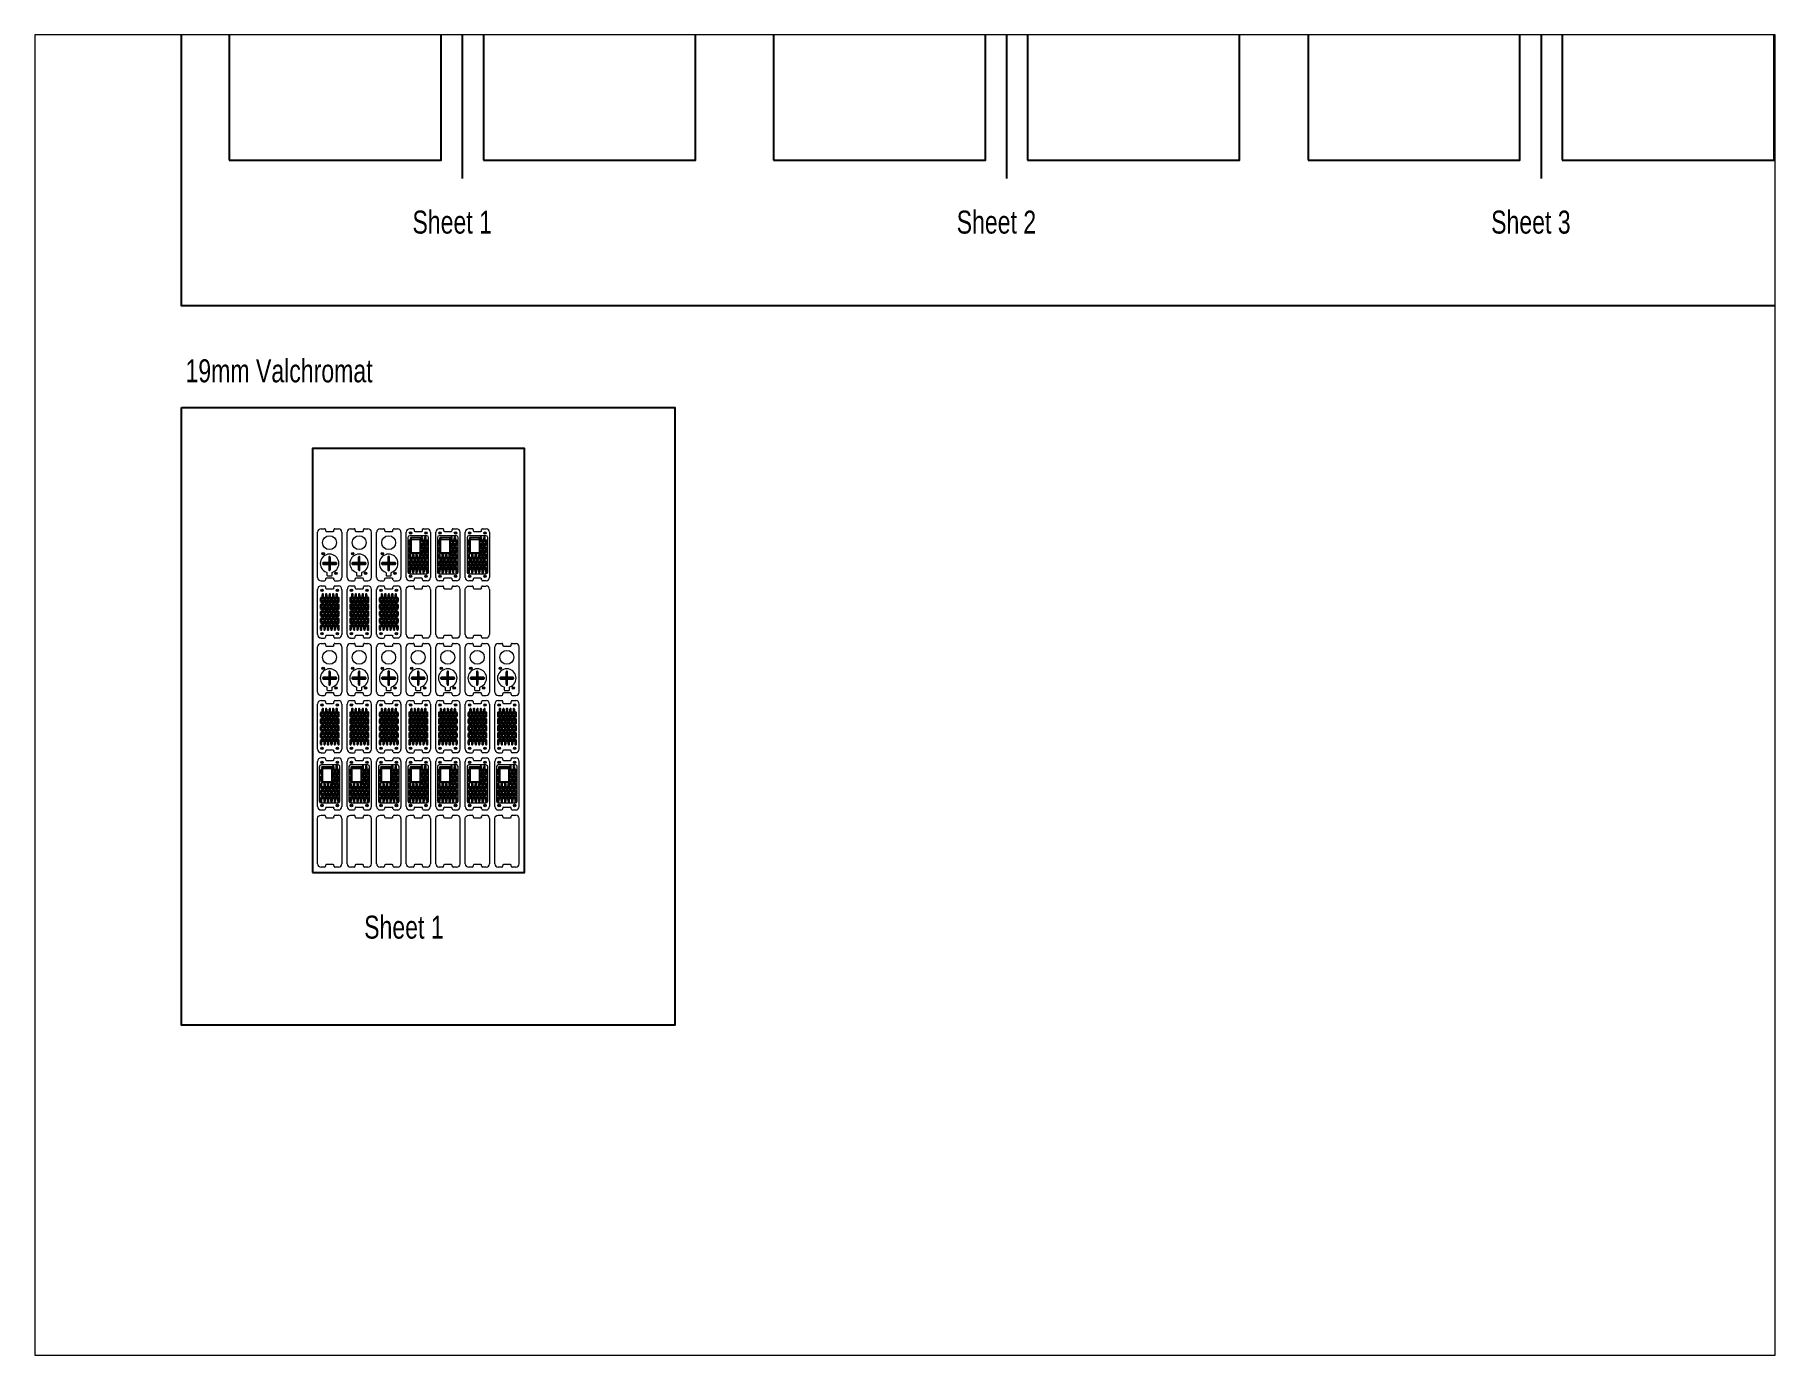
# Paper-space layout 'Layout1' of a CAD drawing. Header units: millimetres. Extents: x 26 to 231, y 20 to 176.
# The model-space entities are those that its viewports show. They can reach past a viewport. Long polylines and large blocks are cut down to what shows.
import ezdxf

# ---------------------------------------------------------------- set-up
doc = ezdxf.new("R2010")
doc.units = ezdxf.units.MM
for name, color, linetype in [('CUT THROUGH- Inside Line', 5, 'Continuous'), ('CUT THROUGH- Outside Line', 3, 'Continuous'), ('FILL- 12mm Deep', 4, 'Continuous'), ('FILL- 16mm Deep', 241, 'Continuous'), ('HOLE 14mm Deep', 6, 'Continuous'), ('HOLE- 1mm Deep', 54, 'Continuous'), ('PANEL', 40, 'Continuous')]:
    doc.layers.add(name, color=color, linetype=linetype)
doc.styles.add('SLDTEXTSTYLE0', font='TXT', dxfattribs={"width": 0.75})

psp = doc.layouts.get("Layout1")

msp = doc.modelspace()

# ---------------------------------------------------------------- texts
at = {"linetype": 'Continuous', "lineweight": 0, "attachment_point": 1, "style": 'SLDTEXTSTYLE0'}
for s, insert, char_height in [('Sheet 1', (1324, 5191), 132.3), ('Sheet 2', (4456, 5191), 132.3), ('Sheet 3', (7532, 5191), 132.3), ('19mm Valchromat', (18, 4335), 132.29), ('Sheet 1', (1046, 1133), 132.3)]:
    msp.add_mtext(s, dxfattribs=dict(at, insert=insert, char_height=char_height))

# ---------------------------------------------------------------- linework, layer by layer
for p, q in [((1611, 8055), (1611, 5375)), ((4743, 8055), (4743, 5375)), ((7819, 8055), (7819, 5375))]:
    msp.add_line(p, q)
for points in [[(-5, 9017), (21766, 9017), (21766, 4643), (-5, 4643)], [(-5, 4057), (2834, 4057), (2834, 503), (-5, 503)]]:
    msp.add_lwpolyline(points, close=True)
at = {"layer": 'CUT THROUGH- Inside Line', "linetype": 'Continuous', "lineweight": 15}
for p, q in [((1317, 3226), (1317, 3295)), ((1321, 3299), (1365, 3299)), ((1365, 3222), (1321, 3222)), ((1369, 3295), (1369, 3226)), ((1487, 3226), (1487, 3295)), ((1491, 3299), (1535, 3299)), ((1535, 3222), (1491, 3222)), ((1539, 3295), (1539, 3226)), ((1657, 3226), (1657, 3295)), ((1661, 3299), (1705, 3299)), ((1705, 3222), (1661, 3222)), ((1709, 3295), (1709, 3226)), ((807, 1907), (807, 1976)), ((811, 1980), (855, 1980)), ((859, 1976), (859, 1907)), ((977, 1907), (977, 1976)), ((981, 1980), (1025, 1980)), ((1029, 1976), (1029, 1907)), ((1147, 1907), (1147, 1976)), ((1151, 1980), (1195, 1980)), ((1199, 1976), (1199, 1907)), ((1317, 1907), (1317, 1976)), ((1321, 1980), (1365, 1980)), ((1369, 1976), (1369, 1907)), ((1487, 1907), (1487, 1976)), ((1491, 1980), (1535, 1980)), ((1539, 1976), (1539, 1907)), ((1657, 1907), (1657, 1976)), ((1661, 1980), (1705, 1980)), ((1709, 1976), (1709, 1907)), ((1827, 1907), (1827, 1976)), ((1831, 1980), (1875, 1980)), ((1879, 1976), (1879, 1907)), ((855, 1903), (811, 1903)), ((1025, 1903), (981, 1903)), ((1195, 1903), (1151, 1903)), ((1365, 1903), (1321, 1903)), ((1535, 1903), (1491, 1903)), ((1705, 1903), (1661, 1903)), ((1875, 1903), (1831, 1903))]:
    msp.add_line(p, q, dxfattribs=at)
at = {"layer": 'CUT THROUGH- Inside Line'}
for points in [[(1375, 3290, 1), (1381, 3290), (1381, 3310, 1), (1375, 3310)], [(1395, 3290, 1), (1401, 3290), (1401, 3310, 1), (1395, 3310)], [(1545, 3290, 1), (1551, 3290), (1551, 3310, 1), (1545, 3310)], [(1565, 3290, 1), (1571, 3290), (1571, 3310, 1), (1565, 3310)], [(1715, 3290, 1), (1721, 3290), (1721, 3310, 1), (1715, 3310)], [(1735, 3290, 1), (1741, 3290), (1741, 3310, 1), (1735, 3310)], [(1305, 3270, 1), (1311, 3270), (1311, 3290, 1), (1305, 3290)], [(1305, 3230, 1), (1311, 3230), (1311, 3250, 1), (1305, 3250)], [(1305, 3190, 1), (1311, 3190), (1311, 3210, 1), (1305, 3210)], [(1325, 3190, 1), (1331, 3190), (1331, 3210, 1), (1325, 3210)], [(1345, 3190, 1), (1351, 3190), (1351, 3210, 1), (1345, 3210)], [(1365, 3190, 1), (1371, 3190), (1371, 3210, 1), (1365, 3210)], [(1375, 3250, 1), (1381, 3250), (1381, 3270, 1), (1375, 3270)], [(1375, 3210, 1), (1381, 3210), (1381, 3230, 1), (1375, 3230)], [(1385, 3270, 1), (1391, 3270), (1391, 3290, 1), (1385, 3290)], [(1385, 3230, 1), (1391, 3230), (1391, 3250, 1), (1385, 3250)], [(1385, 3190, 1), (1391, 3190), (1391, 3210, 1), (1385, 3210)], [(1395, 3250, 1), (1401, 3250), (1401, 3270, 1), (1395, 3270)], [(1395, 3210, 1), (1401, 3210), (1401, 3230, 1), (1395, 3230)], [(1405, 3270, 1), (1411, 3270), (1411, 3290, 1), (1405, 3290)], [(1405, 3230, 1), (1411, 3230), (1411, 3250, 1), (1405, 3250)], [(1405, 3190, 1), (1411, 3190), (1411, 3210, 1), (1405, 3210)], [(1475, 3270, 1), (1481, 3270), (1481, 3290, 1), (1475, 3290)], [(1475, 3230, 1), (1481, 3230), (1481, 3250, 1), (1475, 3250)], [(1475, 3190, 1), (1481, 3190), (1481, 3210, 1), (1475, 3210)], [(1495, 3190, 1), (1501, 3190), (1501, 3210, 1), (1495, 3210)], [(1515, 3190, 1), (1521, 3190), (1521, 3210, 1), (1515, 3210)], [(1535, 3190, 1), (1541, 3190), (1541, 3210, 1), (1535, 3210)], [(1545, 3250, 1), (1551, 3250), (1551, 3270, 1), (1545, 3270)], [(1545, 3210, 1), (1551, 3210), (1551, 3230, 1), (1545, 3230)], [(1555, 3270, 1), (1561, 3270), (1561, 3290, 1), (1555, 3290)], [(1555, 3230, 1), (1561, 3230), (1561, 3250, 1), (1555, 3250)], [(1555, 3190, 1), (1561, 3190), (1561, 3210, 1), (1555, 3210)], [(1565, 3250, 1), (1571, 3250), (1571, 3270, 1), (1565, 3270)], [(1565, 3210, 1), (1571, 3210), (1571, 3230, 1), (1565, 3230)], [(1575, 3270, 1), (1581, 3270), (1581, 3290, 1), (1575, 3290)], [(1575, 3230, 1), (1581, 3230), (1581, 3250, 1), (1575, 3250)], [(1575, 3190, 1), (1581, 3190), (1581, 3210, 1), (1575, 3210)], [(1645, 3270, 1), (1651, 3270), (1651, 3290, 1), (1645, 3290)], [(1645, 3230, 1), (1651, 3230), (1651, 3250, 1), (1645, 3250)], [(1645, 3190, 1), (1651, 3190), (1651, 3210, 1), (1645, 3210)], [(1665, 3190, 1), (1671, 3190), (1671, 3210, 1), (1665, 3210)], [(1685, 3190, 1), (1691, 3190), (1691, 3210, 1), (1685, 3210)], [(1705, 3190, 1), (1711, 3190), (1711, 3210, 1), (1705, 3210)], [(1715, 3250, 1), (1721, 3250), (1721, 3270, 1), (1715, 3270)], [(1715, 3210, 1), (1721, 3210), (1721, 3230, 1), (1715, 3230)], [(1725, 3270, 1), (1731, 3270), (1731, 3290, 1), (1725, 3290)], [(1725, 3230, 1), (1731, 3230), (1731, 3250, 1), (1725, 3250)], [(1725, 3190, 1), (1731, 3190), (1731, 3210, 1), (1725, 3210)], [(1735, 3250, 1), (1741, 3250), (1741, 3270, 1), (1735, 3270)], [(1735, 3210, 1), (1741, 3210), (1741, 3230, 1), (1735, 3230)], [(1745, 3270, 1), (1751, 3270), (1751, 3290, 1), (1745, 3290)], [(1745, 3230, 1), (1751, 3230), (1751, 3250, 1), (1745, 3250)], [(1745, 3190, 1), (1751, 3190), (1751, 3210, 1), (1745, 3210)], [(850, 3197, 1), (844, 3197), (844, 3163), (810, 3163, 1), (810, 3157), (844, 3157), (844, 3123, 1), (850, 3123), (850, 3157), (884, 3157, 1), (884, 3163), (850, 3163)], [(1020, 3197, 1), (1014, 3197), (1014, 3163), (980, 3163, 1), (980, 3157), (1014, 3157), (1014, 3123, 1), (1020, 3123), (1020, 3157), (1054, 3157, 1), (1054, 3163), (1020, 3163)], [(1190, 3197, 1), (1184, 3197), (1184, 3163), (1150, 3163, 1), (1150, 3157), (1184, 3157), (1184, 3123, 1), (1190, 3123), (1190, 3157), (1224, 3157, 1), (1224, 3163), (1190, 3163)], [(1305, 3150, 1), (1311, 3150), (1311, 3170, 1), (1305, 3170)], [(1305, 3110, 1), (1311, 3110), (1311, 3130, 1), (1305, 3130)], [(1315, 3170, 1), (1321, 3170), (1321, 3190, 1), (1315, 3190)], [(1315, 3130, 1), (1321, 3130), (1321, 3150, 1), (1315, 3150)], [(1325, 3150, 1), (1331, 3150), (1331, 3170, 1), (1325, 3170)], [(1325, 3110, 1), (1331, 3110), (1331, 3130, 1), (1325, 3130)], [(1335, 3170, 1), (1341, 3170), (1341, 3190, 1), (1335, 3190)], [(1335, 3130, 1), (1341, 3130), (1341, 3150, 1), (1335, 3150)], [(1345, 3150, 1), (1351, 3150), (1351, 3170, 1), (1345, 3170)], [(1345, 3110, 1), (1351, 3110), (1351, 3130, 1), (1345, 3130)], [(1355, 3170, 1), (1361, 3170), (1361, 3190, 1), (1355, 3190)], [(1355, 3130, 1), (1361, 3130), (1361, 3150, 1), (1355, 3150)], [(1365, 3150, 1), (1371, 3150), (1371, 3170, 1), (1365, 3170)], [(1365, 3110, 1), (1371, 3110), (1371, 3130, 1), (1365, 3130)], [(1375, 3170, 1), (1381, 3170), (1381, 3190, 1), (1375, 3190)], [(1375, 3130, 1), (1381, 3130), (1381, 3150, 1), (1375, 3150)], [(1385, 3150, 1), (1391, 3150), (1391, 3170, 1), (1385, 3170)], [(1385, 3110, 1), (1391, 3110), (1391, 3130, 1), (1385, 3130)], [(1395, 3170, 1), (1401, 3170), (1401, 3190, 1), (1395, 3190)], [(1395, 3130, 1), (1401, 3130), (1401, 3150, 1), (1395, 3150)], [(1405, 3150, 1), (1411, 3150), (1411, 3170, 1), (1405, 3170)], [(1405, 3110, 1), (1411, 3110), (1411, 3130, 1), (1405, 3130)], [(1475, 3150, 1), (1481, 3150), (1481, 3170, 1), (1475, 3170)], [(1475, 3110, 1), (1481, 3110), (1481, 3130, 1), (1475, 3130)], [(1485, 3170, 1), (1491, 3170), (1491, 3190, 1), (1485, 3190)], [(1485, 3130, 1), (1491, 3130), (1491, 3150, 1), (1485, 3150)], [(1495, 3150, 1), (1501, 3150), (1501, 3170, 1), (1495, 3170)], [(1495, 3110, 1), (1501, 3110), (1501, 3130, 1), (1495, 3130)], [(1505, 3170, 1), (1511, 3170), (1511, 3190, 1), (1505, 3190)], [(1505, 3130, 1), (1511, 3130), (1511, 3150, 1), (1505, 3150)], [(1515, 3150, 1), (1521, 3150), (1521, 3170, 1), (1515, 3170)], [(1515, 3110, 1), (1521, 3110), (1521, 3130, 1), (1515, 3130)], [(1525, 3170, 1), (1531, 3170), (1531, 3190, 1), (1525, 3190)], [(1525, 3130, 1), (1531, 3130), (1531, 3150, 1), (1525, 3150)], [(1535, 3150, 1), (1541, 3150), (1541, 3170, 1), (1535, 3170)], [(1535, 3110, 1), (1541, 3110), (1541, 3130, 1), (1535, 3130)], [(1545, 3170, 1), (1551, 3170), (1551, 3190, 1), (1545, 3190)], [(1545, 3130, 1), (1551, 3130), (1551, 3150, 1), (1545, 3150)], [(1555, 3150, 1), (1561, 3150), (1561, 3170, 1), (1555, 3170)], [(1555, 3110, 1), (1561, 3110), (1561, 3130, 1), (1555, 3130)], [(1565, 3170, 1), (1571, 3170), (1571, 3190, 1), (1565, 3190)], [(1565, 3130, 1), (1571, 3130), (1571, 3150, 1), (1565, 3150)], [(1575, 3150, 1), (1581, 3150), (1581, 3170, 1), (1575, 3170)], [(1575, 3110, 1), (1581, 3110), (1581, 3130, 1), (1575, 3130)], [(1645, 3150, 1), (1651, 3150), (1651, 3170, 1), (1645, 3170)], [(1645, 3110, 1), (1651, 3110), (1651, 3130, 1), (1645, 3130)], [(1655, 3170, 1), (1661, 3170), (1661, 3190, 1), (1655, 3190)], [(1655, 3130, 1), (1661, 3130), (1661, 3150, 1), (1655, 3150)], [(1665, 3150, 1), (1671, 3150), (1671, 3170, 1), (1665, 3170)], [(1665, 3110, 1), (1671, 3110), (1671, 3130, 1), (1665, 3130)], [(1675, 3170, 1), (1681, 3170), (1681, 3190, 1), (1675, 3190)], [(1675, 3130, 1), (1681, 3130), (1681, 3150, 1), (1675, 3150)], [(1685, 3150, 1), (1691, 3150), (1691, 3170, 1), (1685, 3170)], [(1685, 3110, 1), (1691, 3110), (1691, 3130, 1), (1685, 3130)], [(1695, 3170, 1), (1701, 3170), (1701, 3190, 1), (1695, 3190)], [(1695, 3130, 1), (1701, 3130), (1701, 3150, 1), (1695, 3150)], [(1705, 3150, 1), (1711, 3150), (1711, 3170, 1), (1705, 3170)], [(1705, 3110, 1), (1711, 3110), (1711, 3130, 1), (1705, 3130)], [(1715, 3170, 1), (1721, 3170), (1721, 3190, 1), (1715, 3190)], [(1715, 3130, 1), (1721, 3130), (1721, 3150, 1), (1715, 3150)], [(1725, 3150, 1), (1731, 3150), (1731, 3170, 1), (1725, 3170)], [(1725, 3110, 1), (1731, 3110), (1731, 3130, 1), (1725, 3130)], [(1735, 3170, 1), (1741, 3170), (1741, 3190, 1), (1735, 3190)], [(1735, 3130, 1), (1741, 3130), (1741, 3150, 1), (1735, 3150)], [(1745, 3150, 1), (1751, 3150), (1751, 3170, 1), (1745, 3170)], [(1745, 3110, 1), (1751, 3110), (1751, 3130, 1), (1745, 3130)], [(795, 2941, 1), (801, 2941), (801, 2961, 1), (795, 2961)], [(795, 2901, 1), (801, 2901), (801, 2921, 1), (795, 2921)], [(805, 2961, 1), (811, 2961), (811, 2981, 1), (805, 2981)], [(805, 2921, 1), (811, 2921), (811, 2941, 1), (805, 2941)], [(815, 2941, 1), (821, 2941), (821, 2961, 1), (815, 2961)], [(815, 2901, 1), (821, 2901), (821, 2921, 1), (815, 2921)], [(825, 2961, 1), (831, 2961), (831, 2981, 1), (825, 2981)], [(825, 2921, 1), (831, 2921), (831, 2941, 1), (825, 2941)], [(835, 2941, 1), (841, 2941), (841, 2961, 1), (835, 2961)], [(835, 2901, 1), (841, 2901), (841, 2921, 1), (835, 2921)], [(845, 2961, 1), (851, 2961), (851, 2981, 1), (845, 2981)], [(845, 2921, 1), (851, 2921), (851, 2941, 1), (845, 2941)], [(855, 2941, 1), (861, 2941), (861, 2961, 1), (855, 2961)], [(855, 2901, 1), (861, 2901), (861, 2921, 1), (855, 2921)], [(865, 2961, 1), (871, 2961), (871, 2981, 1), (865, 2981)], [(865, 2921, 1), (871, 2921), (871, 2941, 1), (865, 2941)], [(875, 2941, 1), (881, 2941), (881, 2961, 1), (875, 2961)], [(875, 2901, 1), (881, 2901), (881, 2921, 1), (875, 2921)], [(885, 2961, 1), (891, 2961), (891, 2981, 1), (885, 2981)], [(885, 2921, 1), (891, 2921), (891, 2941, 1), (885, 2941)], [(895, 2941, 1), (901, 2941), (901, 2961, 1), (895, 2961)], [(895, 2901, 1), (901, 2901), (901, 2921, 1), (895, 2921)], [(965, 2941, 1), (971, 2941), (971, 2961, 1), (965, 2961)], [(965, 2901, 1), (971, 2901), (971, 2921, 1), (965, 2921)], [(975, 2961, 1), (981, 2961), (981, 2981, 1), (975, 2981)], [(975, 2921, 1), (981, 2921), (981, 2941, 1), (975, 2941)], [(985, 2941, 1), (991, 2941), (991, 2961, 1), (985, 2961)], [(985, 2901, 1), (991, 2901), (991, 2921, 1), (985, 2921)], [(995, 2961, 1), (1001, 2961), (1001, 2981, 1), (995, 2981)], [(995, 2921, 1), (1001, 2921), (1001, 2941, 1), (995, 2941)], [(1005, 2941, 1), (1011, 2941), (1011, 2961, 1), (1005, 2961)], [(1005, 2901, 1), (1011, 2901), (1011, 2921, 1), (1005, 2921)], [(1015, 2961, 1), (1021, 2961), (1021, 2981, 1), (1015, 2981)], [(1015, 2921, 1), (1021, 2921), (1021, 2941, 1), (1015, 2941)], [(1025, 2941, 1), (1031, 2941), (1031, 2961, 1), (1025, 2961)], [(1025, 2901, 1), (1031, 2901), (1031, 2921, 1), (1025, 2921)], [(1035, 2961, 1), (1041, 2961), (1041, 2981, 1), (1035, 2981)], [(1035, 2921, 1), (1041, 2921), (1041, 2941, 1), (1035, 2941)], [(1045, 2941, 1), (1051, 2941), (1051, 2961, 1), (1045, 2961)], [(1045, 2901, 1), (1051, 2901), (1051, 2921, 1), (1045, 2921)], [(1055, 2961, 1), (1061, 2961), (1061, 2981, 1), (1055, 2981)], [(1055, 2921, 1), (1061, 2921), (1061, 2941, 1), (1055, 2941)], [(1065, 2941, 1), (1071, 2941), (1071, 2961, 1), (1065, 2961)], [(1065, 2901, 1), (1071, 2901), (1071, 2921, 1), (1065, 2921)], [(1135, 2941, 1), (1141, 2941), (1141, 2961, 1), (1135, 2961)], [(1135, 2901, 1), (1141, 2901), (1141, 2921, 1), (1135, 2921)], [(1145, 2961, 1), (1151, 2961), (1151, 2981, 1), (1145, 2981)], [(1145, 2921, 1), (1151, 2921), (1151, 2941, 1), (1145, 2941)], [(1155, 2941, 1), (1161, 2941), (1161, 2961, 1), (1155, 2961)], [(1155, 2901, 1), (1161, 2901), (1161, 2921, 1), (1155, 2921)], [(1165, 2961, 1), (1171, 2961), (1171, 2981, 1), (1165, 2981)], [(1165, 2921, 1), (1171, 2921), (1171, 2941, 1), (1165, 2941)], [(1175, 2941, 1), (1181, 2941), (1181, 2961, 1), (1175, 2961)], [(1175, 2901, 1), (1181, 2901), (1181, 2921, 1), (1175, 2921)], [(1185, 2961, 1), (1191, 2961), (1191, 2981, 1), (1185, 2981)], [(1185, 2921, 1), (1191, 2921), (1191, 2941, 1), (1185, 2941)], [(1195, 2941, 1), (1201, 2941), (1201, 2961, 1), (1195, 2961)], [(1195, 2901, 1), (1201, 2901), (1201, 2921, 1), (1195, 2921)], [(1205, 2961, 1), (1211, 2961), (1211, 2981, 1), (1205, 2981)], [(1205, 2921, 1), (1211, 2921), (1211, 2941, 1), (1205, 2941)], [(1215, 2941, 1), (1221, 2941), (1221, 2961, 1), (1215, 2961)], [(1215, 2901, 1), (1221, 2901), (1221, 2921, 1), (1215, 2921)], [(1225, 2961, 1), (1231, 2961), (1231, 2981, 1), (1225, 2981)], [(1225, 2921, 1), (1231, 2921), (1231, 2941, 1), (1225, 2941)], [(1235, 2941, 1), (1241, 2941), (1241, 2961, 1), (1235, 2961)], [(1235, 2901, 1), (1241, 2901), (1241, 2921, 1), (1235, 2921)], [(795, 2861, 1), (801, 2861), (801, 2881, 1), (795, 2881)], [(795, 2821, 1), (801, 2821), (801, 2841, 1), (795, 2841)], [(805, 2881, 1), (811, 2881), (811, 2901, 1), (805, 2901)], [(805, 2841, 1), (811, 2841), (811, 2861, 1), (805, 2861)], [(805, 2801, 1), (811, 2801), (811, 2821, 1), (805, 2821)], [(815, 2861, 1), (821, 2861), (821, 2881, 1), (815, 2881)], [(815, 2821, 1), (821, 2821), (821, 2841, 1), (815, 2841)], [(825, 2881, 1), (831, 2881), (831, 2901, 1), (825, 2901)], [(825, 2841, 1), (831, 2841), (831, 2861, 1), (825, 2861)], [(825, 2801, 1), (831, 2801), (831, 2821, 1), (825, 2821)], [(835, 2861, 1), (841, 2861), (841, 2881, 1), (835, 2881)], [(835, 2821, 1), (841, 2821), (841, 2841, 1), (835, 2841)], [(845, 2881, 1), (851, 2881), (851, 2901, 1), (845, 2901)], [(845, 2841, 1), (851, 2841), (851, 2861, 1), (845, 2861)], [(845, 2801, 1), (851, 2801), (851, 2821, 1), (845, 2821)], [(855, 2861, 1), (861, 2861), (861, 2881, 1), (855, 2881)], [(855, 2821, 1), (861, 2821), (861, 2841, 1), (855, 2841)], [(865, 2881, 1), (871, 2881), (871, 2901, 1), (865, 2901)], [(865, 2841, 1), (871, 2841), (871, 2861, 1), (865, 2861)], [(865, 2801, 1), (871, 2801), (871, 2821, 1), (865, 2821)], [(875, 2861, 1), (881, 2861), (881, 2881, 1), (875, 2881)], [(875, 2821, 1), (881, 2821), (881, 2841, 1), (875, 2841)], [(885, 2881, 1), (891, 2881), (891, 2901, 1), (885, 2901)], [(885, 2841, 1), (891, 2841), (891, 2861, 1), (885, 2861)], [(885, 2801, 1), (891, 2801), (891, 2821, 1), (885, 2821)], [(895, 2861, 1), (901, 2861), (901, 2881, 1), (895, 2881)], [(895, 2821, 1), (901, 2821), (901, 2841, 1), (895, 2841)], [(965, 2861, 1), (971, 2861), (971, 2881, 1), (965, 2881)], [(965, 2821, 1), (971, 2821), (971, 2841, 1), (965, 2841)], [(975, 2881, 1), (981, 2881), (981, 2901, 1), (975, 2901)], [(975, 2841, 1), (981, 2841), (981, 2861, 1), (975, 2861)], [(975, 2801, 1), (981, 2801), (981, 2821, 1), (975, 2821)], [(985, 2861, 1), (991, 2861), (991, 2881, 1), (985, 2881)], [(985, 2821, 1), (991, 2821), (991, 2841, 1), (985, 2841)], [(995, 2881, 1), (1001, 2881), (1001, 2901, 1), (995, 2901)], [(995, 2841, 1), (1001, 2841), (1001, 2861, 1), (995, 2861)], [(995, 2801, 1), (1001, 2801), (1001, 2821, 1), (995, 2821)], [(1005, 2861, 1), (1011, 2861), (1011, 2881, 1), (1005, 2881)], [(1005, 2821, 1), (1011, 2821), (1011, 2841, 1), (1005, 2841)], [(1015, 2881, 1), (1021, 2881), (1021, 2901, 1), (1015, 2901)], [(1015, 2841, 1), (1021, 2841), (1021, 2861, 1), (1015, 2861)], [(1015, 2801, 1), (1021, 2801), (1021, 2821, 1), (1015, 2821)], [(1025, 2861, 1), (1031, 2861), (1031, 2881, 1), (1025, 2881)], [(1025, 2821, 1), (1031, 2821), (1031, 2841, 1), (1025, 2841)], [(1035, 2881, 1), (1041, 2881), (1041, 2901, 1), (1035, 2901)], [(1035, 2841, 1), (1041, 2841), (1041, 2861, 1), (1035, 2861)], [(1035, 2801, 1), (1041, 2801), (1041, 2821, 1), (1035, 2821)], [(1045, 2861, 1), (1051, 2861), (1051, 2881, 1), (1045, 2881)], [(1045, 2821, 1), (1051, 2821), (1051, 2841, 1), (1045, 2841)], [(1055, 2881, 1), (1061, 2881), (1061, 2901, 1), (1055, 2901)], [(1055, 2841, 1), (1061, 2841), (1061, 2861, 1), (1055, 2861)], [(1055, 2801, 1), (1061, 2801), (1061, 2821, 1), (1055, 2821)], [(1065, 2861, 1), (1071, 2861), (1071, 2881, 1), (1065, 2881)], [(1065, 2821, 1), (1071, 2821), (1071, 2841, 1), (1065, 2841)], [(1135, 2861, 1), (1141, 2861), (1141, 2881, 1), (1135, 2881)], [(1135, 2821, 1), (1141, 2821), (1141, 2841, 1), (1135, 2841)], [(1145, 2881, 1), (1151, 2881), (1151, 2901, 1), (1145, 2901)], [(1145, 2841, 1), (1151, 2841), (1151, 2861, 1), (1145, 2861)], [(1145, 2801, 1), (1151, 2801), (1151, 2821, 1), (1145, 2821)], [(1155, 2861, 1), (1161, 2861), (1161, 2881, 1), (1155, 2881)], [(1155, 2821, 1), (1161, 2821), (1161, 2841, 1), (1155, 2841)], [(1165, 2881, 1), (1171, 2881), (1171, 2901, 1), (1165, 2901)], [(1165, 2841, 1), (1171, 2841), (1171, 2861, 1), (1165, 2861)], [(1165, 2801, 1), (1171, 2801), (1171, 2821, 1), (1165, 2821)], [(1175, 2861, 1), (1181, 2861), (1181, 2881, 1), (1175, 2881)], [(1175, 2821, 1), (1181, 2821), (1181, 2841, 1), (1175, 2841)], [(1185, 2881, 1), (1191, 2881), (1191, 2901, 1), (1185, 2901)], [(1185, 2841, 1), (1191, 2841), (1191, 2861, 1), (1185, 2861)], [(1185, 2801, 1), (1191, 2801), (1191, 2821, 1), (1185, 2821)], [(1195, 2861, 1), (1201, 2861), (1201, 2881, 1), (1195, 2881)], [(1195, 2821, 1), (1201, 2821), (1201, 2841, 1), (1195, 2841)], [(1205, 2881, 1), (1211, 2881), (1211, 2901, 1), (1205, 2901)], [(1205, 2841, 1), (1211, 2841), (1211, 2861, 1), (1205, 2861)], [(1205, 2801, 1), (1211, 2801), (1211, 2821, 1), (1205, 2821)], [(1215, 2861, 1), (1221, 2861), (1221, 2881, 1), (1215, 2881)], [(1215, 2821, 1), (1221, 2821), (1221, 2841, 1), (1215, 2841)], [(1225, 2881, 1), (1231, 2881), (1231, 2901, 1), (1225, 2901)], [(1225, 2841, 1), (1231, 2841), (1231, 2861, 1), (1225, 2861)], [(1225, 2801, 1), (1231, 2801), (1231, 2821, 1), (1225, 2821)], [(1235, 2861, 1), (1241, 2861), (1241, 2881, 1), (1235, 2881)], [(1235, 2821, 1), (1241, 2821), (1241, 2841, 1), (1235, 2841)], [(795, 2781, 1), (801, 2781), (801, 2801, 1), (795, 2801)], [(815, 2781, 1), (821, 2781), (821, 2801, 1), (815, 2801)], [(835, 2781, 1), (841, 2781), (841, 2801, 1), (835, 2801)], [(855, 2781, 1), (861, 2781), (861, 2801, 1), (855, 2801)], [(875, 2781, 1), (881, 2781), (881, 2801, 1), (875, 2801)], [(895, 2781, 1), (901, 2781), (901, 2801, 1), (895, 2801)], [(965, 2781, 1), (971, 2781), (971, 2801, 1), (965, 2801)], [(985, 2781, 1), (991, 2781), (991, 2801, 1), (985, 2801)], [(1005, 2781, 1), (1011, 2781), (1011, 2801, 1), (1005, 2801)], [(1025, 2781, 1), (1031, 2781), (1031, 2801, 1), (1025, 2801)], [(1045, 2781, 1), (1051, 2781), (1051, 2801, 1), (1045, 2801)], [(1065, 2781, 1), (1071, 2781), (1071, 2801, 1), (1065, 2801)], [(1135, 2781, 1), (1141, 2781), (1141, 2801, 1), (1135, 2801)], [(1155, 2781, 1), (1161, 2781), (1161, 2801, 1), (1155, 2801)], [(1175, 2781, 1), (1181, 2781), (1181, 2801, 1), (1175, 2801)], [(1195, 2781, 1), (1201, 2781), (1201, 2801, 1), (1195, 2801)], [(1215, 2781, 1), (1221, 2781), (1221, 2801, 1), (1215, 2801)], [(1235, 2781, 1), (1241, 2781), (1241, 2801, 1), (1235, 2801)], [(850, 2537, 1), (844, 2537), (844, 2503), (810, 2503, 1), (810, 2497), (844, 2497), (844, 2463, 1), (850, 2463), (850, 2497), (884, 2497, 1), (884, 2503), (850, 2503)], [(1020, 2537, 1), (1014, 2537), (1014, 2503), (980, 2503, 1), (980, 2497), (1014, 2497), (1014, 2463, 1), (1020, 2463), (1020, 2497), (1054, 2497, 1), (1054, 2503), (1020, 2503)], [(1190, 2537, 1), (1184, 2537), (1184, 2503), (1150, 2503, 1), (1150, 2497), (1184, 2497), (1184, 2463, 1), (1190, 2463), (1190, 2497), (1224, 2497, 1), (1224, 2503), (1190, 2503)], [(1360, 2537, 1), (1354, 2537), (1354, 2503), (1320, 2503, 1), (1320, 2497), (1354, 2497), (1354, 2463, 1), (1360, 2463), (1360, 2497), (1394, 2497, 1), (1394, 2503), (1360, 2503)], [(1530, 2537, 1), (1524, 2537), (1524, 2503), (1490, 2503, 1), (1490, 2497), (1524, 2497), (1524, 2463, 1), (1530, 2463), (1530, 2497), (1564, 2497, 1), (1564, 2503), (1530, 2503)], [(1700, 2537, 1), (1694, 2537), (1694, 2503), (1660, 2503, 1), (1660, 2497), (1694, 2497), (1694, 2463, 1), (1700, 2463), (1700, 2497), (1734, 2497, 1), (1734, 2503), (1700, 2503)], [(1870, 2537, 1), (1864, 2537), (1864, 2503), (1830, 2503, 1), (1830, 2497), (1864, 2497), (1864, 2463, 1), (1870, 2463), (1870, 2497), (1904, 2497, 1), (1904, 2503), (1870, 2503)], [(805, 2301, 1), (811, 2301), (811, 2321, 1), (805, 2321)], [(825, 2301, 1), (831, 2301), (831, 2321, 1), (825, 2321)], [(845, 2301, 1), (851, 2301), (851, 2321, 1), (845, 2321)], [(865, 2301, 1), (871, 2301), (871, 2321, 1), (865, 2321)], [(885, 2301, 1), (891, 2301), (891, 2321, 1), (885, 2321)], [(975, 2301, 1), (981, 2301), (981, 2321, 1), (975, 2321)], [(995, 2301, 1), (1001, 2301), (1001, 2321, 1), (995, 2321)], [(1015, 2301, 1), (1021, 2301), (1021, 2321, 1), (1015, 2321)], [(1035, 2301, 1), (1041, 2301), (1041, 2321, 1), (1035, 2321)], [(1055, 2301, 1), (1061, 2301), (1061, 2321, 1), (1055, 2321)], [(1145, 2301, 1), (1151, 2301), (1151, 2321, 1), (1145, 2321)], [(1165, 2301, 1), (1171, 2301), (1171, 2321, 1), (1165, 2321)], [(1185, 2301, 1), (1191, 2301), (1191, 2321, 1), (1185, 2321)], [(1205, 2301, 1), (1211, 2301), (1211, 2321, 1), (1205, 2321)], [(1225, 2301, 1), (1231, 2301), (1231, 2321, 1), (1225, 2321)], [(1315, 2301, 1), (1321, 2301), (1321, 2321, 1), (1315, 2321)], [(1335, 2301, 1), (1341, 2301), (1341, 2321, 1), (1335, 2321)], [(1355, 2301, 1), (1361, 2301), (1361, 2321, 1), (1355, 2321)], [(1375, 2301, 1), (1381, 2301), (1381, 2321, 1), (1375, 2321)], [(1395, 2301, 1), (1401, 2301), (1401, 2321, 1), (1395, 2321)], [(1485, 2301, 1), (1491, 2301), (1491, 2321, 1), (1485, 2321)], [(1505, 2301, 1), (1511, 2301), (1511, 2321, 1), (1505, 2321)], [(1525, 2301, 1), (1531, 2301), (1531, 2321, 1), (1525, 2321)], [(1545, 2301, 1), (1551, 2301), (1551, 2321, 1), (1545, 2321)], [(1565, 2301, 1), (1571, 2301), (1571, 2321, 1), (1565, 2321)], [(1655, 2301, 1), (1661, 2301), (1661, 2321, 1), (1655, 2321)], [(1675, 2301, 1), (1681, 2301), (1681, 2321, 1), (1675, 2321)], [(1695, 2301, 1), (1701, 2301), (1701, 2321, 1), (1695, 2321)], [(1715, 2301, 1), (1721, 2301), (1721, 2321, 1), (1715, 2321)], [(1735, 2301, 1), (1741, 2301), (1741, 2321, 1), (1735, 2321)], [(1825, 2301, 1), (1831, 2301), (1831, 2321, 1), (1825, 2321)], [(1845, 2301, 1), (1851, 2301), (1851, 2321, 1), (1845, 2321)], [(1865, 2301, 1), (1871, 2301), (1871, 2321, 1), (1865, 2321)], [(1885, 2301, 1), (1891, 2301), (1891, 2321, 1), (1885, 2321)], [(1905, 2301, 1), (1911, 2301), (1911, 2321, 1), (1905, 2321)], [(795, 2281, 1), (801, 2281), (801, 2301, 1), (795, 2301)], [(795, 2241, 1), (801, 2241), (801, 2261, 1), (795, 2261)], [(795, 2201, 1), (801, 2201), (801, 2221, 1), (795, 2221)], [(805, 2261, 1), (811, 2261), (811, 2281, 1), (805, 2281)], [(805, 2221, 1), (811, 2221), (811, 2241, 1), (805, 2241)], [(805, 2181, 1), (811, 2181), (811, 2201, 1), (805, 2201)], [(815, 2281, 1), (821, 2281), (821, 2301, 1), (815, 2301)], [(815, 2241, 1), (821, 2241), (821, 2261, 1), (815, 2261)], [(815, 2201, 1), (821, 2201), (821, 2221, 1), (815, 2221)], [(825, 2261, 1), (831, 2261), (831, 2281, 1), (825, 2281)], [(825, 2221, 1), (831, 2221), (831, 2241, 1), (825, 2241)], [(825, 2181, 1), (831, 2181), (831, 2201, 1), (825, 2201)], [(835, 2281, 1), (841, 2281), (841, 2301, 1), (835, 2301)], [(835, 2241, 1), (841, 2241), (841, 2261, 1), (835, 2261)], [(835, 2201, 1), (841, 2201), (841, 2221, 1), (835, 2221)], [(845, 2261, 1), (851, 2261), (851, 2281, 1), (845, 2281)], [(845, 2221, 1), (851, 2221), (851, 2241, 1), (845, 2241)], [(845, 2181, 1), (851, 2181), (851, 2201, 1), (845, 2201)], [(855, 2281, 1), (861, 2281), (861, 2301, 1), (855, 2301)], [(855, 2241, 1), (861, 2241), (861, 2261, 1), (855, 2261)], [(855, 2201, 1), (861, 2201), (861, 2221, 1), (855, 2221)], [(865, 2261, 1), (871, 2261), (871, 2281, 1), (865, 2281)], [(865, 2221, 1), (871, 2221), (871, 2241, 1), (865, 2241)], [(865, 2181, 1), (871, 2181), (871, 2201, 1), (865, 2201)], [(875, 2281, 1), (881, 2281), (881, 2301, 1), (875, 2301)], [(875, 2241, 1), (881, 2241), (881, 2261, 1), (875, 2261)], [(875, 2201, 1), (881, 2201), (881, 2221, 1), (875, 2221)], [(885, 2261, 1), (891, 2261), (891, 2281, 1), (885, 2281)], [(885, 2221, 1), (891, 2221), (891, 2241, 1), (885, 2241)], [(885, 2181, 1), (891, 2181), (891, 2201, 1), (885, 2201)], [(895, 2281, 1), (901, 2281), (901, 2301, 1), (895, 2301)], [(895, 2241, 1), (901, 2241), (901, 2261, 1), (895, 2261)], [(895, 2201, 1), (901, 2201), (901, 2221, 1), (895, 2221)], [(965, 2281, 1), (971, 2281), (971, 2301, 1), (965, 2301)], [(965, 2241, 1), (971, 2241), (971, 2261, 1), (965, 2261)], [(965, 2201, 1), (971, 2201), (971, 2221, 1), (965, 2221)], [(975, 2261, 1), (981, 2261), (981, 2281, 1), (975, 2281)], [(975, 2221, 1), (981, 2221), (981, 2241, 1), (975, 2241)], [(975, 2181, 1), (981, 2181), (981, 2201, 1), (975, 2201)], [(985, 2281, 1), (991, 2281), (991, 2301, 1), (985, 2301)], [(985, 2241, 1), (991, 2241), (991, 2261, 1), (985, 2261)], [(985, 2201, 1), (991, 2201), (991, 2221, 1), (985, 2221)], [(995, 2261, 1), (1001, 2261), (1001, 2281, 1), (995, 2281)], [(995, 2221, 1), (1001, 2221), (1001, 2241, 1), (995, 2241)], [(995, 2181, 1), (1001, 2181), (1001, 2201, 1), (995, 2201)], [(1005, 2281, 1), (1011, 2281), (1011, 2301, 1), (1005, 2301)], [(1005, 2241, 1), (1011, 2241), (1011, 2261, 1), (1005, 2261)], [(1005, 2201, 1), (1011, 2201), (1011, 2221, 1), (1005, 2221)], [(1015, 2261, 1), (1021, 2261), (1021, 2281, 1), (1015, 2281)], [(1015, 2221, 1), (1021, 2221), (1021, 2241, 1), (1015, 2241)], [(1015, 2181, 1), (1021, 2181), (1021, 2201, 1), (1015, 2201)], [(1025, 2281, 1), (1031, 2281), (1031, 2301, 1), (1025, 2301)], [(1025, 2241, 1), (1031, 2241), (1031, 2261, 1), (1025, 2261)], [(1025, 2201, 1), (1031, 2201), (1031, 2221, 1), (1025, 2221)], [(1035, 2261, 1), (1041, 2261), (1041, 2281, 1), (1035, 2281)], [(1035, 2221, 1), (1041, 2221), (1041, 2241, 1), (1035, 2241)], [(1035, 2181, 1), (1041, 2181), (1041, 2201, 1), (1035, 2201)], [(1045, 2281, 1), (1051, 2281), (1051, 2301, 1), (1045, 2301)], [(1045, 2241, 1), (1051, 2241), (1051, 2261, 1), (1045, 2261)], [(1045, 2201, 1), (1051, 2201), (1051, 2221, 1), (1045, 2221)], [(1055, 2261, 1), (1061, 2261), (1061, 2281, 1), (1055, 2281)], [(1055, 2221, 1), (1061, 2221), (1061, 2241, 1), (1055, 2241)], [(1055, 2181, 1), (1061, 2181), (1061, 2201, 1), (1055, 2201)], [(1065, 2281, 1), (1071, 2281), (1071, 2301, 1), (1065, 2301)], [(1065, 2241, 1), (1071, 2241), (1071, 2261, 1), (1065, 2261)], [(1065, 2201, 1), (1071, 2201), (1071, 2221, 1), (1065, 2221)], [(1135, 2281, 1), (1141, 2281), (1141, 2301, 1), (1135, 2301)], [(1135, 2241, 1), (1141, 2241), (1141, 2261, 1), (1135, 2261)], [(1135, 2201, 1), (1141, 2201), (1141, 2221, 1), (1135, 2221)], [(1145, 2261, 1), (1151, 2261), (1151, 2281, 1), (1145, 2281)], [(1145, 2221, 1), (1151, 2221), (1151, 2241, 1), (1145, 2241)], [(1145, 2181, 1), (1151, 2181), (1151, 2201, 1), (1145, 2201)], [(1155, 2281, 1), (1161, 2281), (1161, 2301, 1), (1155, 2301)], [(1155, 2241, 1), (1161, 2241), (1161, 2261, 1), (1155, 2261)], [(1155, 2201, 1), (1161, 2201), (1161, 2221, 1), (1155, 2221)], [(1165, 2261, 1), (1171, 2261), (1171, 2281, 1), (1165, 2281)], [(1165, 2221, 1), (1171, 2221), (1171, 2241, 1), (1165, 2241)], [(1165, 2181, 1), (1171, 2181), (1171, 2201, 1), (1165, 2201)], [(1175, 2281, 1), (1181, 2281), (1181, 2301, 1), (1175, 2301)], [(1175, 2241, 1), (1181, 2241), (1181, 2261, 1), (1175, 2261)], [(1175, 2201, 1), (1181, 2201), (1181, 2221, 1), (1175, 2221)], [(1185, 2261, 1), (1191, 2261), (1191, 2281, 1), (1185, 2281)], [(1185, 2221, 1), (1191, 2221), (1191, 2241, 1), (1185, 2241)], [(1185, 2181, 1), (1191, 2181), (1191, 2201, 1), (1185, 2201)], [(1195, 2281, 1), (1201, 2281), (1201, 2301, 1), (1195, 2301)], [(1195, 2241, 1), (1201, 2241), (1201, 2261, 1), (1195, 2261)], [(1195, 2201, 1), (1201, 2201), (1201, 2221, 1), (1195, 2221)], [(1205, 2261, 1), (1211, 2261), (1211, 2281, 1), (1205, 2281)], [(1205, 2221, 1), (1211, 2221), (1211, 2241, 1), (1205, 2241)], [(1205, 2181, 1), (1211, 2181), (1211, 2201, 1), (1205, 2201)], [(1215, 2281, 1), (1221, 2281), (1221, 2301, 1), (1215, 2301)], [(1215, 2241, 1), (1221, 2241), (1221, 2261, 1), (1215, 2261)], [(1215, 2201, 1), (1221, 2201), (1221, 2221, 1), (1215, 2221)], [(1225, 2261, 1), (1231, 2261), (1231, 2281, 1), (1225, 2281)], [(1225, 2221, 1), (1231, 2221), (1231, 2241, 1), (1225, 2241)], [(1225, 2181, 1), (1231, 2181), (1231, 2201, 1), (1225, 2201)], [(1235, 2281, 1), (1241, 2281), (1241, 2301, 1), (1235, 2301)], [(1235, 2241, 1), (1241, 2241), (1241, 2261, 1), (1235, 2261)], [(1235, 2201, 1), (1241, 2201), (1241, 2221, 1), (1235, 2221)], [(1305, 2281, 1), (1311, 2281), (1311, 2301, 1), (1305, 2301)], [(1305, 2241, 1), (1311, 2241), (1311, 2261, 1), (1305, 2261)], [(1305, 2201, 1), (1311, 2201), (1311, 2221, 1), (1305, 2221)], [(1315, 2261, 1), (1321, 2261), (1321, 2281, 1), (1315, 2281)], [(1315, 2221, 1), (1321, 2221), (1321, 2241, 1), (1315, 2241)], [(1315, 2181, 1), (1321, 2181), (1321, 2201, 1), (1315, 2201)], [(1325, 2281, 1), (1331, 2281), (1331, 2301, 1), (1325, 2301)], [(1325, 2241, 1), (1331, 2241), (1331, 2261, 1), (1325, 2261)], [(1325, 2201, 1), (1331, 2201), (1331, 2221, 1), (1325, 2221)], [(1335, 2261, 1), (1341, 2261), (1341, 2281, 1), (1335, 2281)], [(1335, 2221, 1), (1341, 2221), (1341, 2241, 1), (1335, 2241)], [(1335, 2181, 1), (1341, 2181), (1341, 2201, 1), (1335, 2201)], [(1345, 2281, 1), (1351, 2281), (1351, 2301, 1), (1345, 2301)], [(1345, 2241, 1), (1351, 2241), (1351, 2261, 1), (1345, 2261)], [(1345, 2201, 1), (1351, 2201), (1351, 2221, 1), (1345, 2221)], [(1355, 2261, 1), (1361, 2261), (1361, 2281, 1), (1355, 2281)], [(1355, 2221, 1), (1361, 2221), (1361, 2241, 1), (1355, 2241)], [(1355, 2181, 1), (1361, 2181), (1361, 2201, 1), (1355, 2201)], [(1365, 2281, 1), (1371, 2281), (1371, 2301, 1), (1365, 2301)], [(1365, 2241, 1), (1371, 2241), (1371, 2261, 1), (1365, 2261)], [(1365, 2201, 1), (1371, 2201), (1371, 2221, 1), (1365, 2221)], [(1375, 2261, 1), (1381, 2261), (1381, 2281, 1), (1375, 2281)], [(1375, 2221, 1), (1381, 2221), (1381, 2241, 1), (1375, 2241)], [(1375, 2181, 1), (1381, 2181), (1381, 2201, 1), (1375, 2201)], [(1385, 2281, 1), (1391, 2281), (1391, 2301, 1), (1385, 2301)], [(1385, 2241, 1), (1391, 2241), (1391, 2261, 1), (1385, 2261)], [(1385, 2201, 1), (1391, 2201), (1391, 2221, 1), (1385, 2221)], [(1395, 2261, 1), (1401, 2261), (1401, 2281, 1), (1395, 2281)], [(1395, 2221, 1), (1401, 2221), (1401, 2241, 1), (1395, 2241)], [(1395, 2181, 1), (1401, 2181), (1401, 2201, 1), (1395, 2201)], [(1405, 2281, 1), (1411, 2281), (1411, 2301, 1), (1405, 2301)], [(1405, 2241, 1), (1411, 2241), (1411, 2261, 1), (1405, 2261)], [(1405, 2201, 1), (1411, 2201), (1411, 2221, 1), (1405, 2221)], [(1475, 2281, 1), (1481, 2281), (1481, 2301, 1), (1475, 2301)], [(1475, 2241, 1), (1481, 2241), (1481, 2261, 1), (1475, 2261)], [(1475, 2201, 1), (1481, 2201), (1481, 2221, 1), (1475, 2221)], [(1485, 2261, 1), (1491, 2261), (1491, 2281, 1), (1485, 2281)], [(1485, 2221, 1), (1491, 2221), (1491, 2241, 1), (1485, 2241)], [(1485, 2181, 1), (1491, 2181), (1491, 2201, 1), (1485, 2201)], [(1495, 2281, 1), (1501, 2281), (1501, 2301, 1), (1495, 2301)], [(1495, 2241, 1), (1501, 2241), (1501, 2261, 1), (1495, 2261)], [(1495, 2201, 1), (1501, 2201), (1501, 2221, 1), (1495, 2221)], [(1505, 2261, 1), (1511, 2261), (1511, 2281, 1), (1505, 2281)], [(1505, 2221, 1), (1511, 2221), (1511, 2241, 1), (1505, 2241)], [(1505, 2181, 1), (1511, 2181), (1511, 2201, 1), (1505, 2201)], [(1515, 2281, 1), (1521, 2281), (1521, 2301, 1), (1515, 2301)], [(1515, 2241, 1), (1521, 2241), (1521, 2261, 1), (1515, 2261)], [(1515, 2201, 1), (1521, 2201), (1521, 2221, 1), (1515, 2221)], [(1525, 2261, 1), (1531, 2261), (1531, 2281, 1), (1525, 2281)], [(1525, 2221, 1), (1531, 2221), (1531, 2241, 1), (1525, 2241)], [(1525, 2181, 1), (1531, 2181), (1531, 2201, 1), (1525, 2201)], [(1535, 2281, 1), (1541, 2281), (1541, 2301, 1), (1535, 2301)], [(1535, 2241, 1), (1541, 2241), (1541, 2261, 1), (1535, 2261)], [(1535, 2201, 1), (1541, 2201), (1541, 2221, 1), (1535, 2221)], [(1545, 2261, 1), (1551, 2261), (1551, 2281, 1), (1545, 2281)], [(1545, 2221, 1), (1551, 2221), (1551, 2241, 1), (1545, 2241)], [(1545, 2181, 1), (1551, 2181), (1551, 2201, 1), (1545, 2201)], [(1555, 2281, 1), (1561, 2281), (1561, 2301, 1), (1555, 2301)], [(1555, 2241, 1), (1561, 2241), (1561, 2261, 1), (1555, 2261)], [(1555, 2201, 1), (1561, 2201), (1561, 2221, 1), (1555, 2221)], [(1565, 2261, 1), (1571, 2261), (1571, 2281, 1), (1565, 2281)], [(1565, 2221, 1), (1571, 2221), (1571, 2241, 1), (1565, 2241)], [(1565, 2181, 1), (1571, 2181), (1571, 2201, 1), (1565, 2201)], [(1575, 2281, 1), (1581, 2281), (1581, 2301, 1), (1575, 2301)], [(1575, 2241, 1), (1581, 2241), (1581, 2261, 1), (1575, 2261)], [(1575, 2201, 1), (1581, 2201), (1581, 2221, 1), (1575, 2221)], [(1645, 2281, 1), (1651, 2281), (1651, 2301, 1), (1645, 2301)], [(1645, 2241, 1), (1651, 2241), (1651, 2261, 1), (1645, 2261)], [(1645, 2201, 1), (1651, 2201), (1651, 2221, 1), (1645, 2221)], [(1655, 2261, 1), (1661, 2261), (1661, 2281, 1), (1655, 2281)], [(1655, 2221, 1), (1661, 2221), (1661, 2241, 1), (1655, 2241)], [(1655, 2181, 1), (1661, 2181), (1661, 2201, 1), (1655, 2201)], [(1665, 2281, 1), (1671, 2281), (1671, 2301, 1), (1665, 2301)], [(1665, 2241, 1), (1671, 2241), (1671, 2261, 1), (1665, 2261)], [(1665, 2201, 1), (1671, 2201), (1671, 2221, 1), (1665, 2221)], [(1675, 2261, 1), (1681, 2261), (1681, 2281, 1), (1675, 2281)], [(1675, 2221, 1), (1681, 2221), (1681, 2241, 1), (1675, 2241)], [(1675, 2181, 1), (1681, 2181), (1681, 2201, 1), (1675, 2201)], [(1685, 2281, 1), (1691, 2281), (1691, 2301, 1), (1685, 2301)], [(1685, 2241, 1), (1691, 2241), (1691, 2261, 1), (1685, 2261)], [(1685, 2201, 1), (1691, 2201), (1691, 2221, 1), (1685, 2221)], [(1695, 2261, 1), (1701, 2261), (1701, 2281, 1), (1695, 2281)], [(1695, 2221, 1), (1701, 2221), (1701, 2241, 1), (1695, 2241)], [(1695, 2181, 1), (1701, 2181), (1701, 2201, 1), (1695, 2201)], [(1705, 2281, 1), (1711, 2281), (1711, 2301, 1), (1705, 2301)], [(1705, 2241, 1), (1711, 2241), (1711, 2261, 1), (1705, 2261)], [(1705, 2201, 1), (1711, 2201), (1711, 2221, 1), (1705, 2221)], [(1715, 2261, 1), (1721, 2261), (1721, 2281, 1), (1715, 2281)], [(1715, 2221, 1), (1721, 2221), (1721, 2241, 1), (1715, 2241)], [(1715, 2181, 1), (1721, 2181), (1721, 2201, 1), (1715, 2201)], [(1725, 2281, 1), (1731, 2281), (1731, 2301, 1), (1725, 2301)], [(1725, 2241, 1), (1731, 2241), (1731, 2261, 1), (1725, 2261)], [(1725, 2201, 1), (1731, 2201), (1731, 2221, 1), (1725, 2221)], [(1735, 2261, 1), (1741, 2261), (1741, 2281, 1), (1735, 2281)], [(1735, 2221, 1), (1741, 2221), (1741, 2241, 1), (1735, 2241)], [(1735, 2181, 1), (1741, 2181), (1741, 2201, 1), (1735, 2201)], [(1745, 2281, 1), (1751, 2281), (1751, 2301, 1), (1745, 2301)], [(1745, 2241, 1), (1751, 2241), (1751, 2261, 1), (1745, 2261)], [(1745, 2201, 1), (1751, 2201), (1751, 2221, 1), (1745, 2221)], [(1815, 2281, 1), (1821, 2281), (1821, 2301, 1), (1815, 2301)], [(1815, 2241, 1), (1821, 2241), (1821, 2261, 1), (1815, 2261)], [(1815, 2201, 1), (1821, 2201), (1821, 2221, 1), (1815, 2221)], [(1825, 2261, 1), (1831, 2261), (1831, 2281, 1), (1825, 2281)], [(1825, 2221, 1), (1831, 2221), (1831, 2241, 1), (1825, 2241)], [(1825, 2181, 1), (1831, 2181), (1831, 2201, 1), (1825, 2201)], [(1835, 2281, 1), (1841, 2281), (1841, 2301, 1), (1835, 2301)], [(1835, 2241, 1), (1841, 2241), (1841, 2261, 1), (1835, 2261)], [(1835, 2201, 1), (1841, 2201), (1841, 2221, 1), (1835, 2221)], [(1845, 2261, 1), (1851, 2261), (1851, 2281, 1), (1845, 2281)], [(1845, 2221, 1), (1851, 2221), (1851, 2241, 1), (1845, 2241)], [(1845, 2181, 1), (1851, 2181), (1851, 2201, 1), (1845, 2201)], [(1855, 2281, 1), (1861, 2281), (1861, 2301, 1), (1855, 2301)], [(1855, 2241, 1), (1861, 2241), (1861, 2261, 1), (1855, 2261)], [(1855, 2201, 1), (1861, 2201), (1861, 2221, 1), (1855, 2221)], [(1865, 2261, 1), (1871, 2261), (1871, 2281, 1), (1865, 2281)], [(1865, 2221, 1), (1871, 2221), (1871, 2241, 1), (1865, 2241)], [(1865, 2181, 1), (1871, 2181), (1871, 2201, 1), (1865, 2201)], [(1875, 2281, 1), (1881, 2281), (1881, 2301, 1), (1875, 2301)], [(1875, 2241, 1), (1881, 2241), (1881, 2261, 1), (1875, 2261)], [(1875, 2201, 1), (1881, 2201), (1881, 2221, 1), (1875, 2221)], [(1885, 2261, 1), (1891, 2261), (1891, 2281, 1), (1885, 2281)], [(1885, 2221, 1), (1891, 2221), (1891, 2241, 1), (1885, 2241)], [(1885, 2181, 1), (1891, 2181), (1891, 2201, 1), (1885, 2201)], [(1895, 2281, 1), (1901, 2281), (1901, 2301, 1), (1895, 2301)], [(1895, 2241, 1), (1901, 2241), (1901, 2261, 1), (1895, 2261)], [(1895, 2201, 1), (1901, 2201), (1901, 2221, 1), (1895, 2221)], [(1905, 2261, 1), (1911, 2261), (1911, 2281, 1), (1905, 2281)], [(1905, 2221, 1), (1911, 2221), (1911, 2241, 1), (1905, 2241)], [(1905, 2181, 1), (1911, 2181), (1911, 2201, 1), (1905, 2201)], [(1915, 2281, 1), (1921, 2281), (1921, 2301, 1), (1915, 2301)], [(1915, 2241, 1), (1921, 2241), (1921, 2261, 1), (1915, 2261)], [(1915, 2201, 1), (1921, 2201), (1921, 2221, 1), (1915, 2221)], [(795, 2161, 1), (801, 2161), (801, 2181, 1), (795, 2181)], [(795, 2121, 1), (801, 2121), (801, 2141, 1), (795, 2141)], [(805, 2141, 1), (811, 2141), (811, 2161, 1), (805, 2161)], [(815, 2161, 1), (821, 2161), (821, 2181, 1), (815, 2181)], [(815, 2121, 1), (821, 2121), (821, 2141, 1), (815, 2141)], [(825, 2141, 1), (831, 2141), (831, 2161, 1), (825, 2161)], [(835, 2161, 1), (841, 2161), (841, 2181, 1), (835, 2181)], [(835, 2121, 1), (841, 2121), (841, 2141, 1), (835, 2141)], [(845, 2141, 1), (851, 2141), (851, 2161, 1), (845, 2161)], [(855, 2161, 1), (861, 2161), (861, 2181, 1), (855, 2181)], [(855, 2121, 1), (861, 2121), (861, 2141, 1), (855, 2141)], [(865, 2141, 1), (871, 2141), (871, 2161, 1), (865, 2161)], [(875, 2161, 1), (881, 2161), (881, 2181, 1), (875, 2181)], [(875, 2121, 1), (881, 2121), (881, 2141, 1), (875, 2141)], [(885, 2141, 1), (891, 2141), (891, 2161, 1), (885, 2161)], [(895, 2161, 1), (901, 2161), (901, 2181, 1), (895, 2181)], [(895, 2121, 1), (901, 2121), (901, 2141, 1), (895, 2141)], [(965, 2161, 1), (971, 2161), (971, 2181, 1), (965, 2181)], [(965, 2121, 1), (971, 2121), (971, 2141, 1), (965, 2141)], [(975, 2141, 1), (981, 2141), (981, 2161, 1), (975, 2161)], [(985, 2161, 1), (991, 2161), (991, 2181, 1), (985, 2181)], [(985, 2121, 1), (991, 2121), (991, 2141, 1), (985, 2141)], [(995, 2141, 1), (1001, 2141), (1001, 2161, 1), (995, 2161)], [(1005, 2161, 1), (1011, 2161), (1011, 2181, 1), (1005, 2181)], [(1005, 2121, 1), (1011, 2121), (1011, 2141, 1), (1005, 2141)], [(1015, 2141, 1), (1021, 2141), (1021, 2161, 1), (1015, 2161)], [(1025, 2161, 1), (1031, 2161), (1031, 2181, 1), (1025, 2181)], [(1025, 2121, 1), (1031, 2121), (1031, 2141, 1), (1025, 2141)], [(1035, 2141, 1), (1041, 2141), (1041, 2161, 1), (1035, 2161)], [(1045, 2161, 1), (1051, 2161), (1051, 2181, 1), (1045, 2181)], [(1045, 2121, 1), (1051, 2121), (1051, 2141, 1), (1045, 2141)], [(1055, 2141, 1), (1061, 2141), (1061, 2161, 1), (1055, 2161)], [(1065, 2161, 1), (1071, 2161), (1071, 2181, 1), (1065, 2181)], [(1065, 2121, 1), (1071, 2121), (1071, 2141, 1), (1065, 2141)], [(1135, 2161, 1), (1141, 2161), (1141, 2181, 1), (1135, 2181)], [(1135, 2121, 1), (1141, 2121), (1141, 2141, 1), (1135, 2141)], [(1145, 2141, 1), (1151, 2141), (1151, 2161, 1), (1145, 2161)], [(1155, 2161, 1), (1161, 2161), (1161, 2181, 1), (1155, 2181)], [(1155, 2121, 1), (1161, 2121), (1161, 2141, 1), (1155, 2141)], [(1165, 2141, 1), (1171, 2141), (1171, 2161, 1), (1165, 2161)], [(1175, 2161, 1), (1181, 2161), (1181, 2181, 1), (1175, 2181)], [(1175, 2121, 1), (1181, 2121), (1181, 2141, 1), (1175, 2141)], [(1185, 2141, 1), (1191, 2141), (1191, 2161, 1), (1185, 2161)], [(1195, 2161, 1), (1201, 2161), (1201, 2181, 1), (1195, 2181)], [(1195, 2121, 1), (1201, 2121), (1201, 2141, 1), (1195, 2141)], [(1205, 2141, 1), (1211, 2141), (1211, 2161, 1), (1205, 2161)], [(1215, 2161, 1), (1221, 2161), (1221, 2181, 1), (1215, 2181)], [(1215, 2121, 1), (1221, 2121), (1221, 2141, 1), (1215, 2141)], [(1225, 2141, 1), (1231, 2141), (1231, 2161, 1), (1225, 2161)], [(1235, 2161, 1), (1241, 2161), (1241, 2181, 1), (1235, 2181)], [(1235, 2121, 1), (1241, 2121), (1241, 2141, 1), (1235, 2141)], [(1305, 2161, 1), (1311, 2161), (1311, 2181, 1), (1305, 2181)], [(1305, 2121, 1), (1311, 2121), (1311, 2141, 1), (1305, 2141)], [(1315, 2141, 1), (1321, 2141), (1321, 2161, 1), (1315, 2161)], [(1325, 2161, 1), (1331, 2161), (1331, 2181, 1), (1325, 2181)], [(1325, 2121, 1), (1331, 2121), (1331, 2141, 1), (1325, 2141)], [(1335, 2141, 1), (1341, 2141), (1341, 2161, 1), (1335, 2161)], [(1345, 2161, 1), (1351, 2161), (1351, 2181, 1), (1345, 2181)], [(1345, 2121, 1), (1351, 2121), (1351, 2141, 1), (1345, 2141)], [(1355, 2141, 1), (1361, 2141), (1361, 2161, 1), (1355, 2161)], [(1365, 2161, 1), (1371, 2161), (1371, 2181, 1), (1365, 2181)], [(1365, 2121, 1), (1371, 2121), (1371, 2141, 1), (1365, 2141)], [(1375, 2141, 1), (1381, 2141), (1381, 2161, 1), (1375, 2161)], [(1385, 2161, 1), (1391, 2161), (1391, 2181, 1), (1385, 2181)], [(1385, 2121, 1), (1391, 2121), (1391, 2141, 1), (1385, 2141)], [(1395, 2141, 1), (1401, 2141), (1401, 2161, 1), (1395, 2161)], [(1405, 2161, 1), (1411, 2161), (1411, 2181, 1), (1405, 2181)], [(1405, 2121, 1), (1411, 2121), (1411, 2141, 1), (1405, 2141)], [(1475, 2161, 1), (1481, 2161), (1481, 2181, 1), (1475, 2181)], [(1475, 2121, 1), (1481, 2121), (1481, 2141, 1), (1475, 2141)], [(1485, 2141, 1), (1491, 2141), (1491, 2161, 1), (1485, 2161)], [(1495, 2161, 1), (1501, 2161), (1501, 2181, 1), (1495, 2181)], [(1495, 2121, 1), (1501, 2121), (1501, 2141, 1), (1495, 2141)], [(1505, 2141, 1), (1511, 2141), (1511, 2161, 1), (1505, 2161)], [(1515, 2161, 1), (1521, 2161), (1521, 2181, 1), (1515, 2181)], [(1515, 2121, 1), (1521, 2121), (1521, 2141, 1), (1515, 2141)], [(1525, 2141, 1), (1531, 2141), (1531, 2161, 1), (1525, 2161)], [(1535, 2161, 1), (1541, 2161), (1541, 2181, 1), (1535, 2181)], [(1535, 2121, 1), (1541, 2121), (1541, 2141, 1), (1535, 2141)], [(1545, 2141, 1), (1551, 2141), (1551, 2161, 1), (1545, 2161)], [(1555, 2161, 1), (1561, 2161), (1561, 2181, 1), (1555, 2181)], [(1555, 2121, 1), (1561, 2121), (1561, 2141, 1), (1555, 2141)], [(1565, 2141, 1), (1571, 2141), (1571, 2161, 1), (1565, 2161)], [(1575, 2161, 1), (1581, 2161), (1581, 2181, 1), (1575, 2181)], [(1575, 2121, 1), (1581, 2121), (1581, 2141, 1), (1575, 2141)], [(1645, 2161, 1), (1651, 2161), (1651, 2181, 1), (1645, 2181)], [(1645, 2121, 1), (1651, 2121), (1651, 2141, 1), (1645, 2141)], [(1655, 2141, 1), (1661, 2141), (1661, 2161, 1), (1655, 2161)], [(1665, 2161, 1), (1671, 2161), (1671, 2181, 1), (1665, 2181)], [(1665, 2121, 1), (1671, 2121), (1671, 2141, 1), (1665, 2141)], [(1675, 2141, 1), (1681, 2141), (1681, 2161, 1), (1675, 2161)], [(1685, 2161, 1), (1691, 2161), (1691, 2181, 1), (1685, 2181)], [(1685, 2121, 1), (1691, 2121), (1691, 2141, 1), (1685, 2141)], [(1695, 2141, 1), (1701, 2141), (1701, 2161, 1), (1695, 2161)], [(1705, 2161, 1), (1711, 2161), (1711, 2181, 1), (1705, 2181)], [(1705, 2121, 1), (1711, 2121), (1711, 2141, 1), (1705, 2141)], [(1715, 2141, 1), (1721, 2141), (1721, 2161, 1), (1715, 2161)], [(1725, 2161, 1), (1731, 2161), (1731, 2181, 1), (1725, 2181)], [(1725, 2121, 1), (1731, 2121), (1731, 2141, 1), (1725, 2141)], [(1735, 2141, 1), (1741, 2141), (1741, 2161, 1), (1735, 2161)], [(1745, 2161, 1), (1751, 2161), (1751, 2181, 1), (1745, 2181)], [(1745, 2121, 1), (1751, 2121), (1751, 2141, 1), (1745, 2141)], [(1815, 2161, 1), (1821, 2161), (1821, 2181, 1), (1815, 2181)], [(1815, 2121, 1), (1821, 2121), (1821, 2141, 1), (1815, 2141)], [(1825, 2141, 1), (1831, 2141), (1831, 2161, 1), (1825, 2161)], [(1835, 2161, 1), (1841, 2161), (1841, 2181, 1), (1835, 2181)], [(1835, 2121, 1), (1841, 2121), (1841, 2141, 1), (1835, 2141)], [(1845, 2141, 1), (1851, 2141), (1851, 2161, 1), (1845, 2161)], [(1855, 2161, 1), (1861, 2161), (1861, 2181, 1), (1855, 2181)], [(1855, 2121, 1), (1861, 2121), (1861, 2141, 1), (1855, 2141)], [(1865, 2141, 1), (1871, 2141), (1871, 2161, 1), (1865, 2161)], [(1875, 2161, 1), (1881, 2161), (1881, 2181, 1), (1875, 2181)], [(1875, 2121, 1), (1881, 2121), (1881, 2141, 1), (1875, 2141)], [(1885, 2141, 1), (1891, 2141), (1891, 2161, 1), (1885, 2161)], [(1895, 2161, 1), (1901, 2161), (1901, 2181, 1), (1895, 2181)], [(1895, 2121, 1), (1901, 2121), (1901, 2141, 1), (1895, 2141)], [(1905, 2141, 1), (1911, 2141), (1911, 2161, 1), (1905, 2161)], [(1915, 2161, 1), (1921, 2161), (1921, 2181, 1), (1915, 2181)], [(1915, 2121, 1), (1921, 2121), (1921, 2141, 1), (1915, 2141)], [(795, 1951, 1), (801, 1951), (801, 1971, 1), (795, 1971)], [(795, 1911, 1), (801, 1911), (801, 1931, 1), (795, 1931)], [(865, 1971, 1), (871, 1971), (871, 1991, 1), (865, 1991)], [(865, 1931, 1), (871, 1931), (871, 1951, 1), (865, 1951)], [(865, 1891, 1), (871, 1891), (871, 1911, 1), (865, 1911)], [(875, 1951, 1), (881, 1951), (881, 1971, 1), (875, 1971)], [(875, 1911, 1), (881, 1911), (881, 1931, 1), (875, 1931)], [(885, 1971, 1), (891, 1971), (891, 1991, 1), (885, 1991)], [(885, 1931, 1), (891, 1931), (891, 1951, 1), (885, 1951)], [(885, 1891, 1), (891, 1891), (891, 1911, 1), (885, 1911)], [(895, 1951, 1), (901, 1951), (901, 1971, 1), (895, 1971)], [(895, 1911, 1), (901, 1911), (901, 1931, 1), (895, 1931)], [(965, 1951, 1), (971, 1951), (971, 1971, 1), (965, 1971)], [(965, 1911, 1), (971, 1911), (971, 1931, 1), (965, 1931)], [(1035, 1971, 1), (1041, 1971), (1041, 1991, 1), (1035, 1991)], [(1035, 1931, 1), (1041, 1931), (1041, 1951, 1), (1035, 1951)], [(1035, 1891, 1), (1041, 1891), (1041, 1911, 1), (1035, 1911)], [(1045, 1951, 1), (1051, 1951), (1051, 1971, 1), (1045, 1971)], [(1045, 1911, 1), (1051, 1911), (1051, 1931, 1), (1045, 1931)], [(1055, 1971, 1), (1061, 1971), (1061, 1991, 1), (1055, 1991)], [(1055, 1931, 1), (1061, 1931), (1061, 1951, 1), (1055, 1951)], [(1055, 1891, 1), (1061, 1891), (1061, 1911, 1), (1055, 1911)], [(1065, 1951, 1), (1071, 1951), (1071, 1971, 1), (1065, 1971)], [(1065, 1911, 1), (1071, 1911), (1071, 1931, 1), (1065, 1931)], [(1135, 1951, 1), (1141, 1951), (1141, 1971, 1), (1135, 1971)], [(1135, 1911, 1), (1141, 1911), (1141, 1931, 1), (1135, 1931)], [(1205, 1971, 1), (1211, 1971), (1211, 1991, 1), (1205, 1991)], [(1205, 1931, 1), (1211, 1931), (1211, 1951, 1), (1205, 1951)], [(1205, 1891, 1), (1211, 1891), (1211, 1911, 1), (1205, 1911)], [(1215, 1951, 1), (1221, 1951), (1221, 1971, 1), (1215, 1971)], [(1215, 1911, 1), (1221, 1911), (1221, 1931, 1), (1215, 1931)], [(1225, 1971, 1), (1231, 1971), (1231, 1991, 1), (1225, 1991)], [(1225, 1931, 1), (1231, 1931), (1231, 1951, 1), (1225, 1951)], [(1225, 1891, 1), (1231, 1891), (1231, 1911, 1), (1225, 1911)], [(1235, 1951, 1), (1241, 1951), (1241, 1971, 1), (1235, 1971)], [(1235, 1911, 1), (1241, 1911), (1241, 1931, 1), (1235, 1931)], [(1305, 1951, 1), (1311, 1951), (1311, 1971, 1), (1305, 1971)], [(1305, 1911, 1), (1311, 1911), (1311, 1931, 1), (1305, 1931)], [(1375, 1971, 1), (1381, 1971), (1381, 1991, 1), (1375, 1991)], [(1375, 1931, 1), (1381, 1931), (1381, 1951, 1), (1375, 1951)], [(1375, 1891, 1), (1381, 1891), (1381, 1911, 1), (1375, 1911)], [(1385, 1951, 1), (1391, 1951), (1391, 1971, 1), (1385, 1971)], [(1385, 1911, 1), (1391, 1911), (1391, 1931, 1), (1385, 1931)], [(1395, 1971, 1), (1401, 1971), (1401, 1991, 1), (1395, 1991)], [(1395, 1931, 1), (1401, 1931), (1401, 1951, 1), (1395, 1951)], [(1395, 1891, 1), (1401, 1891), (1401, 1911, 1), (1395, 1911)], [(1405, 1951, 1), (1411, 1951), (1411, 1971, 1), (1405, 1971)], [(1405, 1911, 1), (1411, 1911), (1411, 1931, 1), (1405, 1931)], [(1475, 1951, 1), (1481, 1951), (1481, 1971, 1), (1475, 1971)], [(1475, 1911, 1), (1481, 1911), (1481, 1931, 1), (1475, 1931)], [(1545, 1971, 1), (1551, 1971), (1551, 1991, 1), (1545, 1991)], [(1545, 1931, 1), (1551, 1931), (1551, 1951, 1), (1545, 1951)], [(1545, 1891, 1), (1551, 1891), (1551, 1911, 1), (1545, 1911)], [(1555, 1951, 1), (1561, 1951), (1561, 1971, 1), (1555, 1971)], [(1555, 1911, 1), (1561, 1911), (1561, 1931, 1), (1555, 1931)], [(1565, 1971, 1), (1571, 1971), (1571, 1991, 1), (1565, 1991)], [(1565, 1931, 1), (1571, 1931), (1571, 1951, 1), (1565, 1951)], [(1565, 1891, 1), (1571, 1891), (1571, 1911, 1), (1565, 1911)], [(1575, 1951, 1), (1581, 1951), (1581, 1971, 1), (1575, 1971)], [(1575, 1911, 1), (1581, 1911), (1581, 1931, 1), (1575, 1931)], [(1645, 1951, 1), (1651, 1951), (1651, 1971, 1), (1645, 1971)], [(1645, 1911, 1), (1651, 1911), (1651, 1931, 1), (1645, 1931)], [(1715, 1971, 1), (1721, 1971), (1721, 1991, 1), (1715, 1991)], [(1715, 1931, 1), (1721, 1931), (1721, 1951, 1), (1715, 1951)], [(1715, 1891, 1), (1721, 1891), (1721, 1911, 1), (1715, 1911)], [(1725, 1951, 1), (1731, 1951), (1731, 1971, 1), (1725, 1971)], [(1725, 1911, 1), (1731, 1911), (1731, 1931, 1), (1725, 1931)], [(1735, 1971, 1), (1741, 1971), (1741, 1991, 1), (1735, 1991)], [(1735, 1931, 1), (1741, 1931), (1741, 1951, 1), (1735, 1951)], [(1735, 1891, 1), (1741, 1891), (1741, 1911, 1), (1735, 1911)], [(1745, 1951, 1), (1751, 1951), (1751, 1971, 1), (1745, 1971)], [(1745, 1911, 1), (1751, 1911), (1751, 1931, 1), (1745, 1931)], [(1815, 1951, 1), (1821, 1951), (1821, 1971, 1), (1815, 1971)], [(1815, 1911, 1), (1821, 1911), (1821, 1931, 1), (1815, 1931)], [(1885, 1971, 1), (1891, 1971), (1891, 1991, 1), (1885, 1991)], [(1885, 1931, 1), (1891, 1931), (1891, 1951, 1), (1885, 1951)], [(1885, 1891, 1), (1891, 1891), (1891, 1911, 1), (1885, 1911)], [(1895, 1951, 1), (1901, 1951), (1901, 1971, 1), (1895, 1971)], [(1895, 1911, 1), (1901, 1911), (1901, 1931, 1), (1895, 1931)], [(1905, 1971, 1), (1911, 1971), (1911, 1991, 1), (1905, 1991)], [(1905, 1931, 1), (1911, 1931), (1911, 1951, 1), (1905, 1951)], [(1905, 1891, 1), (1911, 1891), (1911, 1911, 1), (1905, 1911)], [(1915, 1951, 1), (1921, 1951), (1921, 1971, 1), (1915, 1971)], [(1915, 1911, 1), (1921, 1911), (1921, 1931, 1), (1915, 1931)], [(795, 1871, 1), (801, 1871), (801, 1891, 1), (795, 1891)], [(795, 1831, 1), (801, 1831), (801, 1851, 1), (795, 1851)], [(795, 1791, 1), (801, 1791), (801, 1811, 1), (795, 1811)], [(805, 1851, 1), (811, 1851), (811, 1871, 1), (805, 1871)], [(805, 1811, 1), (811, 1811), (811, 1831, 1), (805, 1831)], [(815, 1871, 1), (821, 1871), (821, 1891, 1), (815, 1891)], [(815, 1831, 1), (821, 1831), (821, 1851, 1), (815, 1851)], [(815, 1791, 1), (821, 1791), (821, 1811, 1), (815, 1811)], [(825, 1851, 1), (831, 1851), (831, 1871, 1), (825, 1871)], [(825, 1811, 1), (831, 1811), (831, 1831, 1), (825, 1831)], [(835, 1871, 1), (841, 1871), (841, 1891, 1), (835, 1891)], [(835, 1831, 1), (841, 1831), (841, 1851, 1), (835, 1851)], [(835, 1791, 1), (841, 1791), (841, 1811, 1), (835, 1811)], [(845, 1851, 1), (851, 1851), (851, 1871, 1), (845, 1871)], [(845, 1811, 1), (851, 1811), (851, 1831, 1), (845, 1831)], [(855, 1871, 1), (861, 1871), (861, 1891, 1), (855, 1891)], [(855, 1831, 1), (861, 1831), (861, 1851, 1), (855, 1851)], [(855, 1791, 1), (861, 1791), (861, 1811, 1), (855, 1811)], [(865, 1851, 1), (871, 1851), (871, 1871, 1), (865, 1871)], [(865, 1811, 1), (871, 1811), (871, 1831, 1), (865, 1831)], [(875, 1871, 1), (881, 1871), (881, 1891, 1), (875, 1891)], [(875, 1831, 1), (881, 1831), (881, 1851, 1), (875, 1851)], [(875, 1791, 1), (881, 1791), (881, 1811, 1), (875, 1811)], [(885, 1851, 1), (891, 1851), (891, 1871, 1), (885, 1871)], [(885, 1811, 1), (891, 1811), (891, 1831, 1), (885, 1831)], [(895, 1871, 1), (901, 1871), (901, 1891, 1), (895, 1891)], [(895, 1831, 1), (901, 1831), (901, 1851, 1), (895, 1851)], [(895, 1791, 1), (901, 1791), (901, 1811, 1), (895, 1811)], [(965, 1871, 1), (971, 1871), (971, 1891, 1), (965, 1891)], [(965, 1831, 1), (971, 1831), (971, 1851, 1), (965, 1851)], [(965, 1791, 1), (971, 1791), (971, 1811, 1), (965, 1811)], [(975, 1851, 1), (981, 1851), (981, 1871, 1), (975, 1871)], [(975, 1811, 1), (981, 1811), (981, 1831, 1), (975, 1831)], [(985, 1871, 1), (991, 1871), (991, 1891, 1), (985, 1891)], [(985, 1831, 1), (991, 1831), (991, 1851, 1), (985, 1851)], [(985, 1791, 1), (991, 1791), (991, 1811, 1), (985, 1811)], [(995, 1851, 1), (1001, 1851), (1001, 1871, 1), (995, 1871)], [(995, 1811, 1), (1001, 1811), (1001, 1831, 1), (995, 1831)], [(1005, 1871, 1), (1011, 1871), (1011, 1891, 1), (1005, 1891)], [(1005, 1831, 1), (1011, 1831), (1011, 1851, 1), (1005, 1851)], [(1005, 1791, 1), (1011, 1791), (1011, 1811, 1), (1005, 1811)], [(1015, 1851, 1), (1021, 1851), (1021, 1871, 1), (1015, 1871)], [(1015, 1811, 1), (1021, 1811), (1021, 1831, 1), (1015, 1831)], [(1025, 1871, 1), (1031, 1871), (1031, 1891, 1), (1025, 1891)], [(1025, 1831, 1), (1031, 1831), (1031, 1851, 1), (1025, 1851)], [(1025, 1791, 1), (1031, 1791), (1031, 1811, 1), (1025, 1811)], [(1035, 1851, 1), (1041, 1851), (1041, 1871, 1), (1035, 1871)], [(1035, 1811, 1), (1041, 1811), (1041, 1831, 1), (1035, 1831)], [(1045, 1871, 1), (1051, 1871), (1051, 1891, 1), (1045, 1891)], [(1045, 1831, 1), (1051, 1831), (1051, 1851, 1), (1045, 1851)], [(1045, 1791, 1), (1051, 1791), (1051, 1811, 1), (1045, 1811)], [(1055, 1851, 1), (1061, 1851), (1061, 1871, 1), (1055, 1871)], [(1055, 1811, 1), (1061, 1811), (1061, 1831, 1), (1055, 1831)], [(1065, 1871, 1), (1071, 1871), (1071, 1891, 1), (1065, 1891)], [(1065, 1831, 1), (1071, 1831), (1071, 1851, 1), (1065, 1851)], [(1065, 1791, 1), (1071, 1791), (1071, 1811, 1), (1065, 1811)], [(1135, 1871, 1), (1141, 1871), (1141, 1891, 1), (1135, 1891)], [(1135, 1831, 1), (1141, 1831), (1141, 1851, 1), (1135, 1851)], [(1135, 1791, 1), (1141, 1791), (1141, 1811, 1), (1135, 1811)], [(1145, 1851, 1), (1151, 1851), (1151, 1871, 1), (1145, 1871)], [(1145, 1811, 1), (1151, 1811), (1151, 1831, 1), (1145, 1831)], [(1155, 1871, 1), (1161, 1871), (1161, 1891, 1), (1155, 1891)], [(1155, 1831, 1), (1161, 1831), (1161, 1851, 1), (1155, 1851)], [(1155, 1791, 1), (1161, 1791), (1161, 1811, 1), (1155, 1811)], [(1165, 1851, 1), (1171, 1851), (1171, 1871, 1), (1165, 1871)], [(1165, 1811, 1), (1171, 1811), (1171, 1831, 1), (1165, 1831)], [(1175, 1871, 1), (1181, 1871), (1181, 1891, 1), (1175, 1891)], [(1175, 1831, 1), (1181, 1831), (1181, 1851, 1), (1175, 1851)], [(1175, 1791, 1), (1181, 1791), (1181, 1811, 1), (1175, 1811)], [(1185, 1851, 1), (1191, 1851), (1191, 1871, 1), (1185, 1871)], [(1185, 1811, 1), (1191, 1811), (1191, 1831, 1), (1185, 1831)], [(1195, 1871, 1), (1201, 1871), (1201, 1891, 1), (1195, 1891)], [(1195, 1831, 1), (1201, 1831), (1201, 1851, 1), (1195, 1851)], [(1195, 1791, 1), (1201, 1791), (1201, 1811, 1), (1195, 1811)], [(1205, 1851, 1), (1211, 1851), (1211, 1871, 1), (1205, 1871)], [(1205, 1811, 1), (1211, 1811), (1211, 1831, 1), (1205, 1831)], [(1215, 1871, 1), (1221, 1871), (1221, 1891, 1), (1215, 1891)], [(1215, 1831, 1), (1221, 1831), (1221, 1851, 1), (1215, 1851)], [(1215, 1791, 1), (1221, 1791), (1221, 1811, 1), (1215, 1811)], [(1225, 1851, 1), (1231, 1851), (1231, 1871, 1), (1225, 1871)], [(1225, 1811, 1), (1231, 1811), (1231, 1831, 1), (1225, 1831)], [(1235, 1871, 1), (1241, 1871), (1241, 1891, 1), (1235, 1891)], [(1235, 1831, 1), (1241, 1831), (1241, 1851, 1), (1235, 1851)], [(1235, 1791, 1), (1241, 1791), (1241, 1811, 1), (1235, 1811)], [(1305, 1871, 1), (1311, 1871), (1311, 1891, 1), (1305, 1891)], [(1305, 1831, 1), (1311, 1831), (1311, 1851, 1), (1305, 1851)], [(1305, 1791, 1), (1311, 1791), (1311, 1811, 1), (1305, 1811)], [(1315, 1851, 1), (1321, 1851), (1321, 1871, 1), (1315, 1871)], [(1315, 1811, 1), (1321, 1811), (1321, 1831, 1), (1315, 1831)], [(1325, 1871, 1), (1331, 1871), (1331, 1891, 1), (1325, 1891)], [(1325, 1831, 1), (1331, 1831), (1331, 1851, 1), (1325, 1851)], [(1325, 1791, 1), (1331, 1791), (1331, 1811, 1), (1325, 1811)], [(1335, 1851, 1), (1341, 1851), (1341, 1871, 1), (1335, 1871)], [(1335, 1811, 1), (1341, 1811), (1341, 1831, 1), (1335, 1831)], [(1345, 1871, 1), (1351, 1871), (1351, 1891, 1), (1345, 1891)], [(1345, 1831, 1), (1351, 1831), (1351, 1851, 1), (1345, 1851)], [(1345, 1791, 1), (1351, 1791), (1351, 1811, 1), (1345, 1811)], [(1355, 1851, 1), (1361, 1851), (1361, 1871, 1), (1355, 1871)], [(1355, 1811, 1), (1361, 1811), (1361, 1831, 1), (1355, 1831)], [(1365, 1871, 1), (1371, 1871), (1371, 1891, 1), (1365, 1891)], [(1365, 1831, 1), (1371, 1831), (1371, 1851, 1), (1365, 1851)], [(1365, 1791, 1), (1371, 1791), (1371, 1811, 1), (1365, 1811)], [(1375, 1851, 1), (1381, 1851), (1381, 1871, 1), (1375, 1871)], [(1375, 1811, 1), (1381, 1811), (1381, 1831, 1), (1375, 1831)], [(1385, 1871, 1), (1391, 1871), (1391, 1891, 1), (1385, 1891)], [(1385, 1831, 1), (1391, 1831), (1391, 1851, 1), (1385, 1851)], [(1385, 1791, 1), (1391, 1791), (1391, 1811, 1), (1385, 1811)], [(1395, 1851, 1), (1401, 1851), (1401, 1871, 1), (1395, 1871)], [(1395, 1811, 1), (1401, 1811), (1401, 1831, 1), (1395, 1831)], [(1405, 1871, 1), (1411, 1871), (1411, 1891, 1), (1405, 1891)], [(1405, 1831, 1), (1411, 1831), (1411, 1851, 1), (1405, 1851)], [(1405, 1791, 1), (1411, 1791), (1411, 1811, 1), (1405, 1811)], [(1475, 1871, 1), (1481, 1871), (1481, 1891, 1), (1475, 1891)], [(1475, 1831, 1), (1481, 1831), (1481, 1851, 1), (1475, 1851)], [(1475, 1791, 1), (1481, 1791), (1481, 1811, 1), (1475, 1811)], [(1485, 1851, 1), (1491, 1851), (1491, 1871, 1), (1485, 1871)], [(1485, 1811, 1), (1491, 1811), (1491, 1831, 1), (1485, 1831)], [(1495, 1871, 1), (1501, 1871), (1501, 1891, 1), (1495, 1891)], [(1495, 1831, 1), (1501, 1831), (1501, 1851, 1), (1495, 1851)], [(1495, 1791, 1), (1501, 1791), (1501, 1811, 1), (1495, 1811)], [(1505, 1851, 1), (1511, 1851), (1511, 1871, 1), (1505, 1871)], [(1505, 1811, 1), (1511, 1811), (1511, 1831, 1), (1505, 1831)], [(1515, 1871, 1), (1521, 1871), (1521, 1891, 1), (1515, 1891)], [(1515, 1831, 1), (1521, 1831), (1521, 1851, 1), (1515, 1851)], [(1515, 1791, 1), (1521, 1791), (1521, 1811, 1), (1515, 1811)], [(1525, 1851, 1), (1531, 1851), (1531, 1871, 1), (1525, 1871)], [(1525, 1811, 1), (1531, 1811), (1531, 1831, 1), (1525, 1831)], [(1535, 1871, 1), (1541, 1871), (1541, 1891, 1), (1535, 1891)], [(1535, 1831, 1), (1541, 1831), (1541, 1851, 1), (1535, 1851)], [(1535, 1791, 1), (1541, 1791), (1541, 1811, 1), (1535, 1811)], [(1545, 1851, 1), (1551, 1851), (1551, 1871, 1), (1545, 1871)], [(1545, 1811, 1), (1551, 1811), (1551, 1831, 1), (1545, 1831)], [(1555, 1871, 1), (1561, 1871), (1561, 1891, 1), (1555, 1891)], [(1555, 1831, 1), (1561, 1831), (1561, 1851, 1), (1555, 1851)], [(1555, 1791, 1), (1561, 1791), (1561, 1811, 1), (1555, 1811)], [(1565, 1851, 1), (1571, 1851), (1571, 1871, 1), (1565, 1871)], [(1565, 1811, 1), (1571, 1811), (1571, 1831, 1), (1565, 1831)], [(1575, 1871, 1), (1581, 1871), (1581, 1891, 1), (1575, 1891)], [(1575, 1831, 1), (1581, 1831), (1581, 1851, 1), (1575, 1851)], [(1575, 1791, 1), (1581, 1791), (1581, 1811, 1), (1575, 1811)], [(1645, 1871, 1), (1651, 1871), (1651, 1891, 1), (1645, 1891)], [(1645, 1831, 1), (1651, 1831), (1651, 1851, 1), (1645, 1851)], [(1645, 1791, 1), (1651, 1791), (1651, 1811, 1), (1645, 1811)], [(1655, 1851, 1), (1661, 1851), (1661, 1871, 1), (1655, 1871)], [(1655, 1811, 1), (1661, 1811), (1661, 1831, 1), (1655, 1831)], [(1665, 1871, 1), (1671, 1871), (1671, 1891, 1), (1665, 1891)], [(1665, 1831, 1), (1671, 1831), (1671, 1851, 1), (1665, 1851)], [(1665, 1791, 1), (1671, 1791), (1671, 1811, 1), (1665, 1811)], [(1675, 1851, 1), (1681, 1851), (1681, 1871, 1), (1675, 1871)], [(1675, 1811, 1), (1681, 1811), (1681, 1831, 1), (1675, 1831)], [(1685, 1871, 1), (1691, 1871), (1691, 1891, 1), (1685, 1891)], [(1685, 1831, 1), (1691, 1831), (1691, 1851, 1), (1685, 1851)], [(1685, 1791, 1), (1691, 1791), (1691, 1811, 1), (1685, 1811)], [(1695, 1851, 1), (1701, 1851), (1701, 1871, 1), (1695, 1871)], [(1695, 1811, 1), (1701, 1811), (1701, 1831, 1), (1695, 1831)], [(1705, 1871, 1), (1711, 1871), (1711, 1891, 1), (1705, 1891)], [(1705, 1831, 1), (1711, 1831), (1711, 1851, 1), (1705, 1851)], [(1705, 1791, 1), (1711, 1791), (1711, 1811, 1), (1705, 1811)], [(1715, 1851, 1), (1721, 1851), (1721, 1871, 1), (1715, 1871)], [(1715, 1811, 1), (1721, 1811), (1721, 1831, 1), (1715, 1831)], [(1725, 1871, 1), (1731, 1871), (1731, 1891, 1), (1725, 1891)], [(1725, 1831, 1), (1731, 1831), (1731, 1851, 1), (1725, 1851)], [(1725, 1791, 1), (1731, 1791), (1731, 1811, 1), (1725, 1811)], [(1735, 1851, 1), (1741, 1851), (1741, 1871, 1), (1735, 1871)], [(1735, 1811, 1), (1741, 1811), (1741, 1831, 1), (1735, 1831)], [(1745, 1871, 1), (1751, 1871), (1751, 1891, 1), (1745, 1891)], [(1745, 1831, 1), (1751, 1831), (1751, 1851, 1), (1745, 1851)], [(1745, 1791, 1), (1751, 1791), (1751, 1811, 1), (1745, 1811)], [(1815, 1871, 1), (1821, 1871), (1821, 1891, 1), (1815, 1891)], [(1815, 1831, 1), (1821, 1831), (1821, 1851, 1), (1815, 1851)], [(1815, 1791, 1), (1821, 1791), (1821, 1811, 1), (1815, 1811)], [(1825, 1851, 1), (1831, 1851), (1831, 1871, 1), (1825, 1871)], [(1825, 1811, 1), (1831, 1811), (1831, 1831, 1), (1825, 1831)], [(1835, 1871, 1), (1841, 1871), (1841, 1891, 1), (1835, 1891)], [(1835, 1831, 1), (1841, 1831), (1841, 1851, 1), (1835, 1851)], [(1835, 1791, 1), (1841, 1791), (1841, 1811, 1), (1835, 1811)], [(1845, 1851, 1), (1851, 1851), (1851, 1871, 1), (1845, 1871)], [(1845, 1811, 1), (1851, 1811), (1851, 1831, 1), (1845, 1831)], [(1855, 1871, 1), (1861, 1871), (1861, 1891, 1), (1855, 1891)], [(1855, 1831, 1), (1861, 1831), (1861, 1851, 1), (1855, 1851)], [(1855, 1791, 1), (1861, 1791), (1861, 1811, 1), (1855, 1811)], [(1865, 1851, 1), (1871, 1851), (1871, 1871, 1), (1865, 1871)], [(1865, 1811, 1), (1871, 1811), (1871, 1831, 1), (1865, 1831)], [(1875, 1871, 1), (1881, 1871), (1881, 1891, 1), (1875, 1891)], [(1875, 1831, 1), (1881, 1831), (1881, 1851, 1), (1875, 1851)], [(1875, 1791, 1), (1881, 1791), (1881, 1811, 1), (1875, 1811)], [(1885, 1851, 1), (1891, 1851), (1891, 1871, 1), (1885, 1871)], [(1885, 1811, 1), (1891, 1811), (1891, 1831, 1), (1885, 1831)], [(1895, 1871, 1), (1901, 1871), (1901, 1891, 1), (1895, 1891)], [(1895, 1831, 1), (1901, 1831), (1901, 1851, 1), (1895, 1851)], [(1895, 1791, 1), (1901, 1791), (1901, 1811, 1), (1895, 1811)], [(1905, 1851, 1), (1911, 1851), (1911, 1871, 1), (1905, 1871)], [(1905, 1811, 1), (1911, 1811), (1911, 1831, 1), (1905, 1831)], [(1915, 1871, 1), (1921, 1871), (1921, 1891, 1), (1915, 1891)], [(1915, 1831, 1), (1921, 1831), (1921, 1851, 1), (1915, 1851)], [(1915, 1791, 1), (1921, 1791), (1921, 1811, 1), (1915, 1811)]]:
    msp.add_lwpolyline(points, format="xyb", close=True, dxfattribs=at)
at = {"layer": 'CUT THROUGH- Inside Line', "linetype": 'Continuous', "lineweight": 15}
for centre in [(847, 3280), (1017, 3280), (1187, 3280), (847, 2620), (1017, 2620), (1187, 2620), (1357, 2620), (1527, 2620), (1697, 2620), (1867, 2620)]:
    msp.add_circle(centre, 40, dxfattribs=at)
for centre, start, end in [((1321, 3295), 90, 180), ((1321, 3226), 180, 270), ((1365, 3295), 0, 90), ((1365, 3226), 270, 0), ((1491, 3295), 90, 180), ((1491, 3226), 180, 270), ((1535, 3295), 0, 90), ((1535, 3226), 270, 0), ((1661, 3295), 90, 180), ((1661, 3226), 180, 270), ((1705, 3295), 0, 90), ((1705, 3226), 270, 0), ((811, 1976), 90, 180), ((811, 1907), 180, 270), ((855, 1976), 0, 90), ((855, 1907), 270, 0), ((981, 1976), 90, 180), ((981, 1907), 180, 270), ((1025, 1976), 0, 90), ((1025, 1907), 270, 0), ((1151, 1976), 90, 180), ((1151, 1907), 180, 270), ((1195, 1976), 0, 90), ((1195, 1907), 270, 0), ((1321, 1976), 90, 180), ((1321, 1907), 180, 270), ((1365, 1976), 0, 90), ((1365, 1907), 270, 0), ((1491, 1976), 90, 180), ((1491, 1907), 180, 270), ((1535, 1976), 0, 90), ((1535, 1907), 270, 0), ((1661, 1976), 90, 180), ((1661, 1907), 180, 270), ((1705, 1976), 0, 90), ((1705, 1907), 270, 0), ((1831, 1976), 90, 180), ((1831, 1907), 180, 270), ((1875, 1976), 0, 90), ((1875, 1907), 270, 0)]:
    msp.add_arc(centre, 4, start, end, dxfattribs=at)
at = {"layer": 'CUT THROUGH- Outside Line', "linetype": 'Continuous', "lineweight": 15}
for p, q in [((778, 3080), (778, 3340)), ((798, 3360), (818, 3360)), ((823, 3355), (823, 3350)), ((828, 3345), (868, 3345)), ((872, 3350), (872, 3355)), ((878, 3360), (898, 3360)), ((917, 3340), (917, 3080)), ((948, 3080), (948, 3340)), ((968, 3360), (988, 3360)), ((993, 3355), (993, 3350)), ((998, 3345), (1038, 3345)), ((1042, 3350), (1042, 3355)), ((1048, 3360), (1068, 3360)), ((1087, 3340), (1087, 3080)), ((1118, 3080), (1118, 3340)), ((1138, 3360), (1158, 3360)), ((1163, 3355), (1163, 3350)), ((1168, 3345), (1208, 3345)), ((1212, 3350), (1212, 3355)), ((1218, 3360), (1238, 3360)), ((1257, 3340), (1257, 3080)), ((1288, 3080), (1288, 3340)), ((1328, 3360), (1308, 3360)), ((1333, 3355), (1333, 3350)), ((1338, 3345), (1378, 3345)), ((1382, 3350), (1382, 3355)), ((1388, 3360), (1408, 3360)), ((1427, 3340), (1427, 3080)), ((1458, 3080), (1458, 3340)), ((1498, 3360), (1478, 3360)), ((1503, 3355), (1503, 3350)), ((1508, 3345), (1548, 3345)), ((1552, 3350), (1552, 3355)), ((1558, 3360), (1578, 3360)), ((1597, 3340), (1597, 3080)), ((1628, 3080), (1628, 3340)), ((1668, 3360), (1648, 3360)), ((1673, 3355), (1673, 3350)), ((1678, 3345), (1718, 3345)), ((1722, 3350), (1722, 3355)), ((1728, 3360), (1748, 3360)), ((1767, 3340), (1767, 3080)), ((778, 2751), (778, 3011)), ((798, 3060), (818, 3060)), ((818, 3030), (798, 3030)), ((823, 3071), (823, 3066)), ((823, 3025), (823, 3020)), ((868, 3075), (828, 3075)), ((828, 3015), (868, 3015)), ((872, 3066), (872, 3071)), ((872, 3020), (872, 3025)), ((878, 3060), (898, 3060)), ((898, 3030), (878, 3030)), ((917, 3011), (917, 2751)), ((948, 2751), (948, 3011)), ((968, 3060), (988, 3060)), ((988, 3030), (968, 3030)), ((993, 3071), (993, 3066)), ((993, 3025), (993, 3020)), ((1038, 3075), (998, 3075)), ((998, 3015), (1038, 3015)), ((1042, 3066), (1042, 3071)), ((1042, 3020), (1042, 3025)), ((1048, 3060), (1068, 3060)), ((1068, 3030), (1048, 3030)), ((1087, 3011), (1087, 2751)), ((1118, 2751), (1118, 3011)), ((1138, 3060), (1158, 3060)), ((1158, 3030), (1138, 3030)), ((1163, 3071), (1163, 3066)), ((1163, 3025), (1163, 3020)), ((1208, 3075), (1168, 3075)), ((1168, 3015), (1208, 3015)), ((1212, 3066), (1212, 3071)), ((1212, 3020), (1212, 3025)), ((1218, 3060), (1238, 3060)), ((1238, 3030), (1218, 3030)), ((1257, 3011), (1257, 2751)), ((1288, 2751), (1288, 3011)), ((1328, 3060), (1308, 3060)), ((1333, 3071), (1333, 3066)), ((1333, 3025), (1333, 3020)), ((1378, 3075), (1338, 3075)), ((1338, 3015), (1378, 3015)), ((1382, 3066), (1382, 3071)), ((1382, 3020), (1382, 3025)), ((1408, 3060), (1388, 3060)), ((1388, 3030), (1408, 3030)), ((1427, 3011), (1427, 2751)), ((1458, 2751), (1458, 3011)), ((1498, 3060), (1478, 3060)), ((1503, 3071), (1503, 3066)), ((1503, 3025), (1503, 3020)), ((1548, 3075), (1508, 3075)), ((1508, 3015), (1548, 3015)), ((1552, 3066), (1552, 3071)), ((1552, 3020), (1552, 3025)), ((1578, 3060), (1558, 3060)), ((1558, 3030), (1578, 3030)), ((1597, 3011), (1597, 2751)), ((1628, 2751), (1628, 3011)), ((1668, 3060), (1648, 3060)), ((1673, 3071), (1673, 3066)), ((1673, 3025), (1673, 3020)), ((1718, 3075), (1678, 3075)), ((1678, 3015), (1718, 3015)), ((1722, 3066), (1722, 3071)), ((1722, 3020), (1722, 3025)), ((1748, 3060), (1728, 3060)), ((1728, 3030), (1748, 3030)), ((1767, 3011), (1767, 2751)), ((798, 2731), (818, 2731)), ((823, 2741), (823, 2736)), ((868, 2746), (828, 2746)), ((872, 2736), (872, 2741)), ((898, 2731), (878, 2731)), ((968, 2731), (988, 2731)), ((993, 2741), (993, 2736)), ((1038, 2746), (998, 2746)), ((1042, 2736), (1042, 2741)), ((1068, 2731), (1048, 2731)), ((1138, 2731), (1158, 2731)), ((1163, 2741), (1163, 2736)), ((1208, 2746), (1168, 2746)), ((1212, 2736), (1212, 2741)), ((1238, 2731), (1218, 2731)), ((1328, 2731), (1308, 2731)), ((1333, 2741), (1333, 2736)), ((1378, 2746), (1338, 2746)), ((1382, 2736), (1382, 2741)), ((1408, 2731), (1388, 2731)), ((1498, 2731), (1478, 2731)), ((1503, 2741), (1503, 2736)), ((1548, 2746), (1508, 2746)), ((1552, 2736), (1552, 2741)), ((1578, 2731), (1558, 2731)), ((1668, 2731), (1648, 2731)), ((1673, 2741), (1673, 2736)), ((1718, 2746), (1678, 2746)), ((1722, 2736), (1722, 2741)), ((1748, 2731), (1728, 2731)), ((778, 2420), (778, 2680)), ((798, 2700), (818, 2700)), ((823, 2695), (823, 2690)), ((828, 2685), (868, 2685)), ((872, 2690), (872, 2695)), ((878, 2700), (898, 2700)), ((917, 2680), (917, 2420)), ((948, 2420), (948, 2680)), ((968, 2700), (988, 2700)), ((993, 2695), (993, 2690)), ((998, 2685), (1038, 2685)), ((1042, 2690), (1042, 2695)), ((1048, 2700), (1068, 2700)), ((1087, 2680), (1087, 2420)), ((1118, 2420), (1118, 2680)), ((1138, 2700), (1158, 2700)), ((1163, 2695), (1163, 2690)), ((1168, 2685), (1208, 2685)), ((1212, 2690), (1212, 2695)), ((1218, 2700), (1238, 2700)), ((1257, 2680), (1257, 2420)), ((1288, 2420), (1288, 2680)), ((1308, 2700), (1328, 2700)), ((1333, 2695), (1333, 2690)), ((1338, 2685), (1378, 2685)), ((1382, 2690), (1382, 2695)), ((1388, 2700), (1408, 2700)), ((1427, 2680), (1427, 2420)), ((1458, 2420), (1458, 2680)), ((1478, 2700), (1498, 2700)), ((1503, 2695), (1503, 2690)), ((1508, 2685), (1548, 2685)), ((1552, 2690), (1552, 2695)), ((1558, 2700), (1578, 2700)), ((1597, 2680), (1597, 2420)), ((1628, 2420), (1628, 2680)), ((1648, 2700), (1668, 2700)), ((1673, 2695), (1673, 2690)), ((1678, 2685), (1718, 2685)), ((1722, 2690), (1722, 2695)), ((1728, 2700), (1748, 2700)), ((1767, 2680), (1767, 2420)), ((1798, 2420), (1798, 2680)), ((1818, 2700), (1838, 2700)), ((1843, 2695), (1843, 2690)), ((1848, 2685), (1888, 2685)), ((1892, 2690), (1892, 2695)), ((1898, 2700), (1918, 2700)), ((1937, 2680), (1937, 2420)), ((823, 2411), (823, 2406)), ((868, 2415), (828, 2415)), ((872, 2406), (872, 2411)), ((993, 2411), (993, 2406)), ((1038, 2415), (998, 2415)), ((1042, 2406), (1042, 2411)), ((1163, 2411), (1163, 2406)), ((1208, 2415), (1168, 2415)), ((1212, 2406), (1212, 2411)), ((1333, 2411), (1333, 2406)), ((1378, 2415), (1338, 2415)), ((1382, 2406), (1382, 2411)), ((1503, 2411), (1503, 2406)), ((1548, 2415), (1508, 2415)), ((1552, 2406), (1552, 2411)), ((1673, 2411), (1673, 2406)), ((1718, 2415), (1678, 2415)), ((1722, 2406), (1722, 2411)), ((1843, 2411), (1843, 2406)), ((1888, 2415), (1848, 2415)), ((1892, 2406), (1892, 2411)), ((778, 2091), (778, 2351)), ((798, 2400), (818, 2400)), ((818, 2370), (798, 2370)), ((823, 2365), (823, 2360)), ((828, 2355), (868, 2355)), ((872, 2360), (872, 2365)), ((878, 2400), (898, 2400)), ((898, 2370), (878, 2370)), ((917, 2351), (917, 2091)), ((948, 2091), (948, 2351)), ((968, 2400), (988, 2400)), ((988, 2370), (968, 2370)), ((993, 2365), (993, 2360)), ((998, 2355), (1038, 2355)), ((1042, 2360), (1042, 2365)), ((1048, 2400), (1068, 2400)), ((1068, 2370), (1048, 2370)), ((1087, 2351), (1087, 2091)), ((1118, 2091), (1118, 2351)), ((1138, 2400), (1158, 2400)), ((1158, 2370), (1138, 2370)), ((1163, 2365), (1163, 2360)), ((1168, 2355), (1208, 2355)), ((1212, 2360), (1212, 2365)), ((1218, 2400), (1238, 2400)), ((1238, 2370), (1218, 2370)), ((1257, 2351), (1257, 2091)), ((1288, 2091), (1288, 2351)), ((1308, 2400), (1328, 2400)), ((1328, 2370), (1308, 2370)), ((1333, 2365), (1333, 2360)), ((1338, 2355), (1378, 2355)), ((1382, 2360), (1382, 2365)), ((1388, 2400), (1408, 2400)), ((1408, 2370), (1388, 2370)), ((1427, 2351), (1427, 2091)), ((1458, 2091), (1458, 2351)), ((1478, 2400), (1498, 2400)), ((1498, 2370), (1478, 2370)), ((1503, 2365), (1503, 2360)), ((1508, 2355), (1548, 2355)), ((1552, 2360), (1552, 2365)), ((1558, 2400), (1578, 2400)), ((1578, 2370), (1558, 2370)), ((1597, 2351), (1597, 2091)), ((1628, 2091), (1628, 2351)), ((1648, 2400), (1668, 2400)), ((1668, 2370), (1648, 2370)), ((1673, 2365), (1673, 2360)), ((1678, 2355), (1718, 2355)), ((1722, 2360), (1722, 2365)), ((1728, 2400), (1748, 2400)), ((1748, 2370), (1728, 2370)), ((1767, 2351), (1767, 2091)), ((1798, 2091), (1798, 2351)), ((1818, 2400), (1838, 2400)), ((1838, 2370), (1818, 2370)), ((1843, 2365), (1843, 2360)), ((1848, 2355), (1888, 2355)), ((1892, 2360), (1892, 2365)), ((1898, 2400), (1918, 2400)), ((1918, 2370), (1898, 2370)), ((1937, 2351), (1937, 2091)), ((778, 1761), (778, 2021)), ((798, 2071), (818, 2071)), ((818, 2041), (798, 2041)), ((823, 2081), (823, 2076)), ((823, 2036), (823, 2031)), ((868, 2086), (828, 2086)), ((828, 2026), (868, 2026)), ((872, 2076), (872, 2081)), ((872, 2031), (872, 2036)), ((898, 2071), (878, 2071)), ((878, 2041), (898, 2041)), ((917, 2021), (917, 1761)), ((948, 1761), (948, 2021)), ((968, 2071), (988, 2071)), ((988, 2041), (968, 2041)), ((993, 2081), (993, 2076)), ((993, 2036), (993, 2031)), ((1038, 2086), (998, 2086)), ((998, 2026), (1038, 2026)), ((1042, 2076), (1042, 2081)), ((1042, 2031), (1042, 2036)), ((1068, 2071), (1048, 2071)), ((1048, 2041), (1068, 2041)), ((1087, 2021), (1087, 1761)), ((1118, 1761), (1118, 2021)), ((1138, 2071), (1158, 2071)), ((1158, 2041), (1138, 2041)), ((1163, 2081), (1163, 2076)), ((1163, 2036), (1163, 2031)), ((1208, 2086), (1168, 2086)), ((1168, 2026), (1208, 2026)), ((1212, 2076), (1212, 2081)), ((1212, 2031), (1212, 2036)), ((1238, 2071), (1218, 2071)), ((1218, 2041), (1238, 2041)), ((1257, 2021), (1257, 1761)), ((1288, 1761), (1288, 2021)), ((1308, 2071), (1328, 2071)), ((1328, 2041), (1308, 2041)), ((1333, 2081), (1333, 2076)), ((1333, 2036), (1333, 2031)), ((1378, 2086), (1338, 2086)), ((1338, 2026), (1378, 2026)), ((1382, 2076), (1382, 2081)), ((1382, 2031), (1382, 2036)), ((1408, 2071), (1388, 2071)), ((1388, 2041), (1408, 2041)), ((1427, 2021), (1427, 1761)), ((1458, 1761), (1458, 2021)), ((1478, 2071), (1498, 2071)), ((1498, 2041), (1478, 2041)), ((1503, 2081), (1503, 2076)), ((1503, 2036), (1503, 2031)), ((1548, 2086), (1508, 2086)), ((1508, 2026), (1548, 2026)), ((1552, 2076), (1552, 2081)), ((1552, 2031), (1552, 2036)), ((1578, 2071), (1558, 2071)), ((1558, 2041), (1578, 2041)), ((1597, 2021), (1597, 1761)), ((1628, 1761), (1628, 2021)), ((1648, 2071), (1668, 2071)), ((1668, 2041), (1648, 2041)), ((1673, 2081), (1673, 2076)), ((1673, 2036), (1673, 2031)), ((1718, 2086), (1678, 2086)), ((1678, 2026), (1718, 2026)), ((1722, 2076), (1722, 2081)), ((1722, 2031), (1722, 2036)), ((1748, 2071), (1728, 2071)), ((1728, 2041), (1748, 2041)), ((1767, 2021), (1767, 1761)), ((1798, 1761), (1798, 2021)), ((1818, 2071), (1838, 2071)), ((1838, 2041), (1818, 2041)), ((1843, 2081), (1843, 2076)), ((1843, 2036), (1843, 2031)), ((1888, 2086), (1848, 2086)), ((1848, 2026), (1888, 2026)), ((1892, 2076), (1892, 2081)), ((1892, 2031), (1892, 2036)), ((1918, 2071), (1898, 2071)), ((1898, 2041), (1918, 2041)), ((1937, 2021), (1937, 1761)), ((818, 1741), (798, 1741)), ((823, 1752), (823, 1747)), ((823, 1706), (823, 1701)), ((868, 1756), (828, 1756)), ((872, 1747), (872, 1752)), ((872, 1701), (872, 1706)), ((898, 1741), (878, 1741)), ((878, 1711), (898, 1711)), ((988, 1741), (968, 1741)), ((993, 1752), (993, 1747)), ((993, 1706), (993, 1701)), ((1038, 1756), (998, 1756)), ((1042, 1747), (1042, 1752)), ((1042, 1701), (1042, 1706)), ((1068, 1741), (1048, 1741)), ((1048, 1711), (1068, 1711)), ((1158, 1741), (1138, 1741)), ((1163, 1752), (1163, 1747)), ((1163, 1706), (1163, 1701)), ((1208, 1756), (1168, 1756)), ((1212, 1747), (1212, 1752)), ((1212, 1701), (1212, 1706)), ((1238, 1741), (1218, 1741)), ((1218, 1711), (1238, 1711)), ((1328, 1741), (1308, 1741)), ((1333, 1752), (1333, 1747)), ((1333, 1706), (1333, 1701)), ((1378, 1756), (1338, 1756)), ((1382, 1747), (1382, 1752)), ((1382, 1701), (1382, 1706)), ((1408, 1741), (1388, 1741)), ((1388, 1711), (1408, 1711)), ((1498, 1741), (1478, 1741)), ((1503, 1752), (1503, 1747)), ((1503, 1706), (1503, 1701)), ((1548, 1756), (1508, 1756)), ((1552, 1747), (1552, 1752)), ((1552, 1701), (1552, 1706)), ((1578, 1741), (1558, 1741)), ((1558, 1711), (1578, 1711)), ((1668, 1741), (1648, 1741)), ((1673, 1752), (1673, 1747)), ((1673, 1706), (1673, 1701)), ((1718, 1756), (1678, 1756)), ((1722, 1747), (1722, 1752)), ((1722, 1701), (1722, 1706)), ((1748, 1741), (1728, 1741)), ((1728, 1711), (1748, 1711)), ((1838, 1741), (1818, 1741)), ((1843, 1752), (1843, 1747)), ((1843, 1706), (1843, 1701)), ((1888, 1756), (1848, 1756)), ((1892, 1747), (1892, 1752)), ((1892, 1701), (1892, 1706)), ((1918, 1741), (1898, 1741)), ((1898, 1711), (1918, 1711)), ((778, 1432), (778, 1692)), ((828, 1696), (868, 1696)), ((917, 1692), (917, 1432)), ((948, 1432), (948, 1692)), ((998, 1696), (1038, 1696)), ((1087, 1692), (1087, 1432)), ((1118, 1432), (1118, 1692)), ((1168, 1696), (1208, 1696)), ((1257, 1692), (1257, 1432)), ((1288, 1432), (1288, 1692)), ((1338, 1696), (1378, 1696)), ((1427, 1692), (1427, 1432)), ((1458, 1432), (1458, 1692)), ((1508, 1696), (1548, 1696)), ((1597, 1692), (1597, 1432)), ((1628, 1432), (1628, 1692)), ((1678, 1696), (1718, 1696)), ((1767, 1692), (1767, 1432)), ((1798, 1432), (1798, 1692)), ((1848, 1696), (1888, 1696)), ((1937, 1692), (1937, 1432)), ((818, 1412), (798, 1412)), ((823, 1422), (823, 1417)), ((868, 1427), (828, 1427)), ((872, 1417), (872, 1422)), ((898, 1412), (878, 1412)), ((988, 1412), (968, 1412)), ((993, 1422), (993, 1417)), ((1038, 1427), (998, 1427)), ((1042, 1417), (1042, 1422)), ((1068, 1412), (1048, 1412)), ((1158, 1412), (1138, 1412)), ((1163, 1422), (1163, 1417)), ((1208, 1427), (1168, 1427)), ((1212, 1417), (1212, 1422)), ((1238, 1412), (1218, 1412)), ((1328, 1412), (1308, 1412)), ((1333, 1422), (1333, 1417)), ((1378, 1427), (1338, 1427)), ((1382, 1417), (1382, 1422)), ((1408, 1412), (1388, 1412)), ((1498, 1412), (1478, 1412)), ((1503, 1422), (1503, 1417)), ((1548, 1427), (1508, 1427)), ((1552, 1417), (1552, 1422)), ((1578, 1412), (1558, 1412)), ((1668, 1412), (1648, 1412)), ((1673, 1422), (1673, 1417)), ((1718, 1427), (1678, 1427)), ((1722, 1417), (1722, 1422)), ((1748, 1412), (1728, 1412)), ((1838, 1412), (1818, 1412)), ((1843, 1422), (1843, 1417)), ((1888, 1427), (1848, 1427)), ((1892, 1417), (1892, 1422)), ((1918, 1412), (1898, 1412))]:
    msp.add_line(p, q, dxfattribs=at)
for points in [[(1288, 3011, -0.414214), (1308, 3030), (1328, 3030)], [(1458, 3011, -0.414214), (1478, 3030), (1498, 3030)], [(1628, 3011, -0.414214), (1648, 3030), (1668, 3030)], [(778, 1692, -0.414214), (798, 1711), (818, 1711)], [(948, 1692, -0.414214), (968, 1711), (988, 1711)], [(1118, 1692, -0.414214), (1138, 1711), (1158, 1711)], [(1288, 1692, -0.414214), (1308, 1711), (1328, 1711)], [(1458, 1692, -0.414214), (1478, 1711), (1498, 1711)], [(1628, 1692, -0.414214), (1648, 1711), (1668, 1711)], [(1798, 1692, -0.414214), (1818, 1711), (1838, 1711)]]:
    msp.add_lwpolyline(points, format="xyb", dxfattribs=at)
for centre, radius, start, end in [((798, 3340), 19.8, 90, 180), ((818, 3355), 5.35, 0, 90), ((828, 3350), 4.65, 180, 270), ((868, 3350), 4.65, 270, 0), ((878, 3355), 5.35, 90, 180), ((898, 3340), 19.8, 0, 90), ((968, 3340), 19.8, 90, 180), ((988, 3355), 5.35, 0, 90), ((998, 3350), 4.65, 180, 270), ((1038, 3350), 4.65, 270, 0), ((1048, 3355), 5.35, 90, 180), ((1068, 3340), 19.8, 0, 90), ((1138, 3340), 19.8, 90, 180), ((1158, 3355), 5.35, 0, 90), ((1168, 3350), 4.65, 180, 270), ((1208, 3350), 4.65, 270, 0), ((1218, 3355), 5.35, 90, 180), ((1238, 3340), 19.8, 0, 90), ((1308, 3340), 19.8, 90, 180), ((1328, 3355), 5.35, 0, 90), ((1338, 3350), 4.65, 180, 270), ((1378, 3350), 4.65, 270, 0), ((1388, 3355), 5.35, 90, 180), ((1408, 3340), 19.8, 0, 90), ((1478, 3340), 19.8, 90, 180), ((1498, 3355), 5.35, 0, 90), ((1508, 3350), 4.65, 180, 270), ((1548, 3350), 4.65, 270, 0), ((1558, 3355), 5.35, 90, 180), ((1578, 3340), 19.8, 0, 90), ((1648, 3340), 19.8, 90, 180), ((1668, 3355), 5.35, 0, 90), ((1678, 3350), 4.65, 180, 270), ((1718, 3350), 4.65, 270, 0), ((1728, 3355), 5.35, 90, 180), ((1748, 3340), 19.8, 0, 90), ((798, 3080), 19.8, 180, 270), ((798, 3011), 19.8, 90, 180), ((818, 3066), 5.35, 270, 0), ((818, 3025), 5.35, 0, 90), ((828, 3071), 4.65, 90, 180), ((828, 3020), 4.65, 180, 270), ((868, 3071), 4.65, 0, 90), ((868, 3020), 4.65, 270, 0), ((878, 3066), 5.35, 180, 270), ((878, 3025), 5.35, 90, 180), ((898, 3080), 19.7, 270, 0), ((898, 3011), 19.8, 0, 90), ((968, 3080), 19.8, 180, 270), ((968, 3011), 19.8, 90, 180), ((988, 3066), 5.35, 270, 0), ((988, 3025), 5.35, 0, 90), ((998, 3071), 4.65, 90, 180), ((998, 3020), 4.65, 180, 270), ((1038, 3071), 4.65, 0, 90), ((1038, 3020), 4.65, 270, 0), ((1048, 3066), 5.35, 180, 270), ((1048, 3025), 5.35, 90, 180), ((1068, 3080), 19.7, 270, 0), ((1068, 3011), 19.8, 0, 90), ((1138, 3080), 19.8, 180, 270), ((1138, 3011), 19.8, 90, 180), ((1158, 3066), 5.35, 270, 0), ((1158, 3025), 5.35, 0, 90), ((1168, 3071), 4.65, 90, 180), ((1168, 3020), 4.65, 180, 270), ((1208, 3071), 4.65, 0, 90), ((1208, 3020), 4.65, 270, 0), ((1218, 3066), 5.35, 180, 270), ((1218, 3025), 5.35, 90, 180), ((1238, 3080), 19.7, 270, 0), ((1238, 3011), 19.8, 0, 90), ((1308, 3080), 19.8, 180, 270), ((1328, 3066), 5.35, 270, 0), ((1328, 3025), 5.35, 0, 90), ((1338, 3071), 4.65, 90, 180), ((1338, 3020), 4.65, 180, 270), ((1378, 3071), 4.65, 0, 90), ((1378, 3020), 4.65, 270, 0), ((1388, 3066), 5.35, 180, 270), ((1388, 3025), 5.35, 90, 180), ((1408, 3080), 19.7, 270, 0), ((1408, 3011), 19.8, 0, 90), ((1478, 3080), 19.8, 180, 270), ((1498, 3066), 5.35, 270, 0), ((1498, 3025), 5.35, 0, 90), ((1508, 3071), 4.65, 90, 180), ((1508, 3020), 4.65, 180, 270), ((1548, 3071), 4.65, 0, 90), ((1548, 3020), 4.65, 270, 0), ((1558, 3066), 5.35, 180, 270), ((1558, 3025), 5.35, 90, 180), ((1578, 3080), 19.7, 270, 0), ((1578, 3011), 19.8, 0, 90), ((1648, 3080), 19.8, 180, 270), ((1668, 3066), 5.35, 270, 0), ((1668, 3025), 5.35, 0, 90), ((1678, 3071), 4.65, 90, 180), ((1678, 3020), 4.65, 180, 270), ((1718, 3071), 4.65, 0, 90), ((1718, 3020), 4.65, 270, 0), ((1728, 3066), 5.35, 180, 270), ((1728, 3025), 5.35, 90, 180), ((1748, 3080), 19.7, 270, 0), ((1748, 3011), 19.8, 0, 90), ((798, 2751), 19.8, 180, 270), ((818, 2736), 5.35, 270, 0), ((828, 2741), 4.65, 90, 180), ((868, 2741), 4.65, 0, 90), ((878, 2736), 5.35, 180, 270), ((898, 2751), 19.7, 270, 0), ((968, 2751), 19.8, 180, 270), ((988, 2736), 5.35, 270, 0), ((998, 2741), 4.65, 90, 180), ((1038, 2741), 4.65, 0, 90), ((1048, 2736), 5.35, 180, 270), ((1068, 2751), 19.7, 270, 0), ((1138, 2751), 19.8, 180, 270), ((1158, 2736), 5.35, 270, 0), ((1168, 2741), 4.65, 90, 180), ((1208, 2741), 4.65, 0, 90), ((1218, 2736), 5.35, 180, 270), ((1238, 2751), 19.7, 270, 0), ((1308, 2751), 19.8, 180, 270), ((1328, 2736), 5.35, 270, 0), ((1338, 2741), 4.65, 90, 180), ((1378, 2741), 4.65, 0, 90), ((1388, 2736), 5.35, 180, 270), ((1408, 2751), 19.7, 270, 0), ((1478, 2751), 19.8, 180, 270), ((1498, 2736), 5.35, 270, 0), ((1508, 2741), 4.65, 90, 180), ((1548, 2741), 4.65, 0, 90), ((1558, 2736), 5.35, 180, 270), ((1578, 2751), 19.7, 270, 0), ((1648, 2751), 19.8, 180, 270), ((1668, 2736), 5.35, 270, 0), ((1678, 2741), 4.65, 90, 180), ((1718, 2741), 4.65, 0, 90), ((1728, 2736), 5.35, 180, 270), ((1748, 2751), 19.7, 270, 0), ((798, 2680), 19.8, 90, 180), ((818, 2695), 5.35, 0, 90), ((828, 2690), 4.65, 180, 270), ((868, 2690), 4.65, 270, 0), ((878, 2695), 5.35, 90, 180), ((898, 2680), 19.8, 0, 90), ((968, 2680), 19.8, 90, 180), ((988, 2695), 5.35, 0, 90), ((998, 2690), 4.65, 180, 270), ((1038, 2690), 4.65, 270, 0), ((1048, 2695), 5.35, 90, 180), ((1068, 2680), 19.8, 0, 90), ((1138, 2680), 19.8, 90, 180), ((1158, 2695), 5.35, 0, 90), ((1168, 2690), 4.65, 180, 270), ((1208, 2690), 4.65, 270, 0), ((1218, 2695), 5.35, 90, 180), ((1238, 2680), 19.8, 0, 90), ((1308, 2680), 19.8, 90, 180), ((1328, 2695), 5.35, 0, 90), ((1338, 2690), 4.65, 180, 270), ((1378, 2690), 4.65, 270, 0), ((1388, 2695), 5.35, 90, 180), ((1408, 2680), 19.8, 0, 90), ((1478, 2680), 19.8, 90, 180), ((1498, 2695), 5.35, 0, 90), ((1508, 2690), 4.65, 180, 270), ((1548, 2690), 4.65, 270, 0), ((1558, 2695), 5.35, 90, 180), ((1578, 2680), 19.8, 0, 90), ((1648, 2680), 19.8, 90, 180), ((1668, 2695), 5.35, 0, 90), ((1678, 2690), 4.65, 180, 270), ((1718, 2690), 4.65, 270, 0), ((1728, 2695), 5.35, 90, 180), ((1748, 2680), 19.8, 0, 90), ((1818, 2680), 19.8, 90, 180), ((1838, 2695), 5.35, 0, 90), ((1848, 2690), 4.65, 180, 270), ((1888, 2690), 4.65, 270, 0), ((1898, 2695), 5.35, 90, 180), ((1918, 2680), 19.8, 0, 90), ((798, 2420), 19.8, 180, 270), ((818, 2406), 5.35, 270, 0), ((828, 2411), 4.65, 90, 180), ((868, 2411), 4.65, 0, 90), ((878, 2406), 5.35, 180, 270), ((898, 2420), 19.7, 270, 0), ((968, 2420), 19.8, 180, 270), ((988, 2406), 5.35, 270, 0), ((998, 2411), 4.65, 90, 180), ((1038, 2411), 4.65, 0, 90), ((1048, 2406), 5.35, 180, 270), ((1068, 2420), 19.7, 270, 0), ((1138, 2420), 19.8, 180, 270), ((1158, 2406), 5.35, 270, 0), ((1168, 2411), 4.65, 90, 180), ((1208, 2411), 4.65, 0, 90), ((1218, 2406), 5.35, 180, 270), ((1238, 2420), 19.7, 270, 0), ((1308, 2420), 19.8, 180, 270), ((1328, 2406), 5.35, 270, 0), ((1338, 2411), 4.65, 90, 180), ((1378, 2411), 4.65, 0, 90), ((1388, 2406), 5.35, 180, 270), ((1408, 2420), 19.7, 270, 0), ((1478, 2420), 19.8, 180, 270), ((1498, 2406), 5.35, 270, 0), ((1508, 2411), 4.65, 90, 180), ((1548, 2411), 4.65, 0, 90), ((1558, 2406), 5.35, 180, 270), ((1578, 2420), 19.7, 270, 0), ((1648, 2420), 19.8, 180, 270), ((1668, 2406), 5.35, 270, 0), ((1678, 2411), 4.65, 90, 180), ((1718, 2411), 4.65, 0, 90), ((1728, 2406), 5.35, 180, 270), ((1748, 2420), 19.7, 270, 0), ((1818, 2420), 19.8, 180, 270), ((1838, 2406), 5.35, 270, 0), ((1848, 2411), 4.65, 90, 180), ((1888, 2411), 4.65, 0, 90), ((1898, 2406), 5.35, 180, 270), ((1918, 2420), 19.7, 270, 0), ((798, 2351), 19.8, 90, 180), ((818, 2365), 5.35, 0, 90), ((828, 2360), 4.65, 180, 270), ((868, 2360), 4.65, 270, 0), ((878, 2365), 5.35, 90, 180), ((898, 2351), 19.8, 0, 90), ((968, 2351), 19.8, 90, 180), ((988, 2365), 5.35, 0, 90), ((998, 2360), 4.65, 180, 270), ((1038, 2360), 4.65, 270, 0), ((1048, 2365), 5.35, 90, 180), ((1068, 2351), 19.8, 0, 90), ((1138, 2351), 19.8, 90, 180), ((1158, 2365), 5.35, 0, 90), ((1168, 2360), 4.65, 180, 270), ((1208, 2360), 4.65, 270, 0), ((1218, 2365), 5.35, 90, 180), ((1238, 2351), 19.8, 0, 90), ((1308, 2351), 19.8, 90, 180), ((1328, 2365), 5.35, 0, 90), ((1338, 2360), 4.65, 180, 270), ((1378, 2360), 4.65, 270, 0), ((1388, 2365), 5.35, 90, 180), ((1408, 2351), 19.8, 0, 90), ((1478, 2351), 19.8, 90, 180), ((1498, 2365), 5.35, 0, 90), ((1508, 2360), 4.65, 180, 270), ((1548, 2360), 4.65, 270, 0), ((1558, 2365), 5.35, 90, 180), ((1578, 2351), 19.8, 0, 90), ((1648, 2351), 19.8, 90, 180), ((1668, 2365), 5.35, 0, 90), ((1678, 2360), 4.65, 180, 270), ((1718, 2360), 4.65, 270, 0), ((1728, 2365), 5.35, 90, 180), ((1748, 2351), 19.8, 0, 90), ((1818, 2351), 19.8, 90, 180), ((1838, 2365), 5.35, 0, 90), ((1848, 2360), 4.65, 180, 270), ((1888, 2360), 4.65, 270, 0), ((1898, 2365), 5.35, 90, 180), ((1918, 2351), 19.8, 0, 90), ((798, 2091), 19.8, 180, 270), ((798, 2021), 19.8, 90, 180), ((818, 2076), 5.35, 270, 0), ((818, 2036), 5.35, 0, 90), ((828, 2081), 4.65, 90, 180), ((828, 2031), 4.65, 180, 270), ((868, 2081), 4.65, 0, 90), ((868, 2031), 4.65, 270, 0), ((878, 2076), 5.35, 180, 270), ((878, 2036), 5.35, 90, 180), ((898, 2091), 19.7, 270, 0), ((898, 2021), 19.8, 0, 90), ((968, 2091), 19.8, 180, 270), ((968, 2021), 19.8, 90, 180), ((988, 2076), 5.35, 270, 0), ((988, 2036), 5.35, 0, 90), ((998, 2081), 4.65, 90, 180), ((998, 2031), 4.65, 180, 270), ((1038, 2081), 4.65, 0, 90), ((1038, 2031), 4.65, 270, 0), ((1048, 2076), 5.35, 180, 270), ((1048, 2036), 5.35, 90, 180), ((1068, 2091), 19.7, 270, 0), ((1068, 2021), 19.8, 0, 90), ((1138, 2091), 19.8, 180, 270), ((1138, 2021), 19.8, 90, 180), ((1158, 2076), 5.35, 270, 0), ((1158, 2036), 5.35, 0, 90), ((1168, 2081), 4.65, 90, 180), ((1168, 2031), 4.65, 180, 270), ((1208, 2081), 4.65, 0, 90), ((1208, 2031), 4.65, 270, 0), ((1218, 2076), 5.35, 180, 270), ((1218, 2036), 5.35, 90, 180), ((1238, 2091), 19.7, 270, 0), ((1238, 2021), 19.8, 0, 90), ((1308, 2091), 19.8, 180, 270), ((1308, 2021), 19.8, 90, 180), ((1328, 2076), 5.35, 270, 0), ((1328, 2036), 5.35, 0, 90), ((1338, 2081), 4.65, 90, 180), ((1338, 2031), 4.65, 180, 270), ((1378, 2081), 4.65, 0, 90), ((1378, 2031), 4.65, 270, 0), ((1388, 2076), 5.35, 180, 270), ((1388, 2036), 5.35, 90, 180), ((1408, 2091), 19.7, 270, 0), ((1408, 2021), 19.8, 0, 90), ((1478, 2091), 19.8, 180, 270), ((1478, 2021), 19.8, 90, 180), ((1498, 2076), 5.35, 270, 0), ((1498, 2036), 5.35, 0, 90), ((1508, 2081), 4.65, 90, 180), ((1508, 2031), 4.65, 180, 270), ((1548, 2081), 4.65, 0, 90), ((1548, 2031), 4.65, 270, 0), ((1558, 2076), 5.35, 180, 270), ((1558, 2036), 5.35, 90, 180), ((1578, 2091), 19.7, 270, 0), ((1578, 2021), 19.8, 0, 90), ((1648, 2091), 19.8, 180, 270), ((1648, 2021), 19.8, 90, 180), ((1668, 2076), 5.35, 270, 0), ((1668, 2036), 5.35, 0, 90), ((1678, 2081), 4.65, 90, 180), ((1678, 2031), 4.65, 180, 270), ((1718, 2081), 4.65, 0, 90), ((1718, 2031), 4.65, 270, 0), ((1728, 2076), 5.35, 180, 270), ((1728, 2036), 5.35, 90, 180), ((1748, 2091), 19.7, 270, 0), ((1748, 2021), 19.8, 0, 90), ((1818, 2091), 19.8, 180, 270), ((1818, 2021), 19.8, 90, 180), ((1838, 2076), 5.35, 270, 0), ((1838, 2036), 5.35, 0, 90), ((1848, 2081), 4.65, 90, 180), ((1848, 2031), 4.65, 180, 270), ((1888, 2081), 4.65, 0, 90), ((1888, 2031), 4.65, 270, 0), ((1898, 2076), 5.35, 180, 270), ((1898, 2036), 5.35, 90, 180), ((1918, 2091), 19.7, 270, 0), ((1918, 2021), 19.8, 0, 90), ((798, 1761), 19.8, 180, 270), ((818, 1747), 5.35, 270, 0), ((818, 1706), 5.35, 0, 90), ((828, 1752), 4.65, 90, 180), ((868, 1752), 4.65, 0, 90), ((878, 1747), 5.35, 180, 270), ((878, 1706), 5.35, 90, 180), ((898, 1761), 19.7, 270, 0), ((898, 1692), 19.8, 0, 90), ((968, 1761), 19.8, 180, 270), ((988, 1747), 5.35, 270, 0), ((988, 1706), 5.35, 0, 90), ((998, 1752), 4.65, 90, 180), ((1038, 1752), 4.65, 0, 90), ((1048, 1747), 5.35, 180, 270), ((1048, 1706), 5.35, 90, 180), ((1068, 1761), 19.7, 270, 0), ((1068, 1692), 19.8, 0, 90), ((1138, 1761), 19.8, 180, 270), ((1158, 1747), 5.35, 270, 0), ((1158, 1706), 5.35, 0, 90), ((1168, 1752), 4.65, 90, 180), ((1208, 1752), 4.65, 0, 90), ((1218, 1747), 5.35, 180, 270), ((1218, 1706), 5.35, 90, 180), ((1238, 1761), 19.7, 270, 0), ((1238, 1692), 19.8, 0, 90), ((1308, 1761), 19.8, 180, 270), ((1328, 1747), 5.35, 270, 0), ((1328, 1706), 5.35, 0, 90), ((1338, 1752), 4.65, 90, 180), ((1378, 1752), 4.65, 0, 90), ((1388, 1747), 5.35, 180, 270), ((1388, 1706), 5.35, 90, 180), ((1408, 1761), 19.7, 270, 0), ((1408, 1692), 19.8, 0, 90), ((1478, 1761), 19.8, 180, 270), ((1498, 1747), 5.35, 270, 0), ((1498, 1706), 5.35, 0, 90), ((1508, 1752), 4.65, 90, 180), ((1548, 1752), 4.65, 0, 90), ((1558, 1747), 5.35, 180, 270), ((1558, 1706), 5.35, 90, 180), ((1578, 1761), 19.7, 270, 0), ((1578, 1692), 19.8, 0, 90), ((1648, 1761), 19.8, 180, 270), ((1668, 1747), 5.35, 270, 0), ((1668, 1706), 5.35, 0, 90), ((1678, 1752), 4.65, 90, 180), ((1718, 1752), 4.65, 0, 90), ((1728, 1747), 5.35, 180, 270), ((1728, 1706), 5.35, 90, 180), ((1748, 1761), 19.7, 270, 0), ((1748, 1692), 19.8, 0, 90), ((1818, 1761), 19.8, 180, 270), ((1838, 1747), 5.35, 270, 0), ((1838, 1706), 5.35, 0, 90), ((1848, 1752), 4.65, 90, 180), ((1888, 1752), 4.65, 0, 90), ((1898, 1747), 5.35, 180, 270), ((1898, 1706), 5.35, 90, 180), ((1918, 1761), 19.7, 270, 0), ((1918, 1692), 19.8, 0, 90), ((828, 1701), 4.65, 180, 270), ((868, 1701), 4.65, 270, 0), ((998, 1701), 4.65, 180, 270), ((1038, 1701), 4.65, 270, 0), ((1168, 1701), 4.65, 180, 270), ((1208, 1701), 4.65, 270, 0), ((1338, 1701), 4.65, 180, 270), ((1378, 1701), 4.65, 270, 0), ((1508, 1701), 4.65, 180, 270), ((1548, 1701), 4.65, 270, 0), ((1678, 1701), 4.65, 180, 270), ((1718, 1701), 4.65, 270, 0), ((1848, 1701), 4.65, 180, 270), ((1888, 1701), 4.65, 270, 0), ((798, 1432), 19.8, 180, 270), ((818, 1417), 5.35, 270, 0), ((828, 1422), 4.65, 90, 180), ((868, 1422), 4.65, 0, 90), ((878, 1417), 5.35, 180, 270), ((898, 1432), 19.7, 270, 0), ((968, 1432), 19.8, 180, 270), ((988, 1417), 5.35, 270, 0), ((998, 1422), 4.65, 90, 180), ((1038, 1422), 4.65, 0, 90), ((1048, 1417), 5.35, 180, 270), ((1068, 1432), 19.7, 270, 0), ((1138, 1432), 19.8, 180, 270), ((1158, 1417), 5.35, 270, 0), ((1168, 1422), 4.65, 90, 180), ((1208, 1422), 4.65, 0, 90), ((1218, 1417), 5.35, 180, 270), ((1238, 1432), 19.7, 270, 0), ((1308, 1432), 19.8, 180, 270), ((1328, 1417), 5.35, 270, 0), ((1338, 1422), 4.65, 90, 180), ((1378, 1422), 4.65, 0, 90), ((1388, 1417), 5.35, 180, 270), ((1408, 1432), 19.7, 270, 0), ((1478, 1432), 19.8, 180, 270), ((1498, 1417), 5.35, 270, 0), ((1508, 1422), 4.65, 90, 180), ((1548, 1422), 4.65, 0, 90), ((1558, 1417), 5.35, 180, 270), ((1578, 1432), 19.7, 270, 0), ((1648, 1432), 19.8, 180, 270), ((1668, 1417), 5.35, 270, 0), ((1678, 1422), 4.65, 90, 180), ((1718, 1422), 4.65, 0, 90), ((1728, 1417), 5.35, 180, 270), ((1748, 1432), 19.7, 270, 0), ((1818, 1432), 19.8, 180, 270), ((1838, 1417), 5.35, 270, 0), ((1848, 1422), 4.65, 90, 180), ((1888, 1422), 4.65, 0, 90), ((1898, 1417), 5.35, 180, 270), ((1918, 1432), 19.7, 270, 0)]:
    msp.add_arc(centre, radius, start, end, dxfattribs=at)
at = {"layer": 'FILL- 12mm Deep', "linetype": 'Continuous', "lineweight": 15}
for p, q in [((1298, 3310), (1298, 3111)), ((1407, 3320), (1308, 3320)), ((1417, 3111), (1417, 3310)), ((1468, 3310), (1468, 3111)), ((1577, 3320), (1478, 3320)), ((1587, 3111), (1587, 3310)), ((1638, 3310), (1638, 3111)), ((1747, 3320), (1648, 3320)), ((1757, 3111), (1757, 3310)), ((1308, 3101), (1407, 3101)), ((1478, 3101), (1577, 3101)), ((1648, 3101), (1747, 3101)), ((788, 1991), (788, 1792)), ((897, 2001), (798, 2001)), ((907, 1792), (907, 1991)), ((958, 1991), (958, 1792)), ((1067, 2001), (968, 2001)), ((1077, 1792), (1077, 1991)), ((1128, 1991), (1128, 1792)), ((1237, 2001), (1138, 2001)), ((1247, 1792), (1247, 1991)), ((1298, 1991), (1298, 1792)), ((1407, 2001), (1308, 2001)), ((1417, 1792), (1417, 1991)), ((1468, 1991), (1468, 1792)), ((1577, 2001), (1478, 2001)), ((1587, 1792), (1587, 1991)), ((1638, 1991), (1638, 1792)), ((1747, 2001), (1648, 2001)), ((1757, 1792), (1757, 1991)), ((1808, 1991), (1808, 1792)), ((1917, 2001), (1818, 2001)), ((1927, 1792), (1927, 1991)), ((798, 1782), (897, 1782)), ((968, 1782), (1067, 1782)), ((1138, 1782), (1237, 1782)), ((1308, 1782), (1407, 1782)), ((1478, 1782), (1577, 1782)), ((1648, 1782), (1747, 1782)), ((1818, 1782), (1917, 1782))]:
    msp.add_line(p, q, dxfattribs=at)
for centre, start, end in [((1308, 3310), 90, 180), ((1407, 3310), 0, 90), ((1478, 3310), 90, 180), ((1577, 3310), 0, 90), ((1648, 3310), 90, 180), ((1747, 3310), 0, 90), ((1308, 3111), 180, 270), ((1407, 3111), 270, 0), ((1478, 3111), 180, 270), ((1577, 3111), 270, 0), ((1648, 3111), 180, 270), ((1747, 3111), 270, 0), ((798, 1991), 90, 180), ((897, 1991), 0, 90), ((968, 1991), 90, 180), ((1067, 1991), 0, 90), ((1138, 1991), 90, 180), ((1237, 1991), 0, 90), ((1308, 1991), 90, 180), ((1407, 1991), 0, 90), ((1478, 1991), 90, 180), ((1577, 1991), 0, 90), ((1648, 1991), 90, 180), ((1747, 1991), 0, 90), ((1818, 1991), 90, 180), ((1917, 1991), 0, 90), ((798, 1792), 180, 270), ((897, 1792), 270, 0), ((968, 1792), 180, 270), ((1067, 1792), 270, 0), ((1138, 1792), 180, 270), ((1237, 1792), 270, 0), ((1308, 1792), 180, 270), ((1407, 1792), 270, 0), ((1478, 1792), 180, 270), ((1577, 1792), 270, 0), ((1648, 1792), 180, 270), ((1747, 1792), 270, 0), ((1818, 1792), 180, 270), ((1917, 1792), 270, 0)]:
    msp.add_arc(centre, 10, start, end, dxfattribs=at)
at = {"layer": 'FILL- 16mm Deep'}
for points in [[(1314, 3226, 1), (1314, 3220), (1371, 3220, 1), (1371, 3226), (1371, 3301, 1), (1371, 3307), (1314, 3307, 1), (1314, 3301)], [(1484, 3301), (1484, 3226, 1), (1484, 3220), (1541, 3220, 1), (1541, 3226), (1541, 3301, 1), (1541, 3307), (1484, 3307, 1)], [(1654, 3226, 1), (1654, 3220), (1711, 3220, 1), (1711, 3226), (1711, 3301, 1), (1711, 3307), (1654, 3307, 1), (1654, 3301)], [(804, 1982), (804, 1907, 1), (804, 1901), (861, 1901, 1), (861, 1907), (861, 1982, 1), (861, 1988), (804, 1988, 1)], [(974, 1982), (974, 1907, 1), (974, 1901), (1031, 1901, 1), (1031, 1907), (1031, 1982, 1), (1031, 1988), (974, 1988, 1)], [(1144, 1982), (1144, 1907, 1), (1144, 1901), (1201, 1901, 1), (1201, 1907), (1201, 1982, 1), (1201, 1988), (1144, 1988, 1)], [(1314, 1982), (1314, 1907, 1), (1314, 1901), (1371, 1901, 1), (1371, 1907), (1371, 1982, 1), (1371, 1988), (1314, 1988, 1)], [(1484, 1982), (1484, 1907, 1), (1484, 1901), (1541, 1901, 1), (1541, 1907), (1541, 1982, 1), (1541, 1988), (1484, 1988, 1)], [(1654, 1982), (1654, 1907, 1), (1654, 1901), (1711, 1901, 1), (1711, 1907), (1711, 1982, 1), (1711, 1988), (1654, 1988, 1)], [(1824, 1982), (1824, 1907, 1), (1824, 1901), (1881, 1901, 1), (1881, 1907), (1881, 1982, 1), (1881, 1988), (1824, 1988, 1)]]:
    msp.add_lwpolyline(points, format="xyb", close=True, dxfattribs=at)
at = {"layer": 'FILL- 16mm Deep', "linetype": 'Continuous', "lineweight": 15}
for points in [[(832, 3106), (832, 3093, 0.414214), (836, 3089), (858, 3089, 0.414214), (862, 3093), (862, 3106, -0.316976), (865, 3110, 5.774184), (829, 3110, -0.316976)], [(1002, 3106), (1002, 3093, 0.414214), (1006, 3089), (1028, 3089, 0.414214), (1032, 3093), (1032, 3106, -0.316976), (1035, 3110, 5.774184), (999, 3110, -0.316976)], [(1172, 3106), (1172, 3093, 0.414214), (1176, 3089), (1198, 3089, 0.414214), (1202, 3093), (1202, 3106, -0.316976), (1205, 3110, 5.774184), (1169, 3110, -0.316976)], [(832, 2446), (832, 2433, 0.414214), (836, 2429), (858, 2429, 0.414214), (862, 2433), (862, 2446, -0.316976), (865, 2450, 5.774184), (829, 2450, -0.316976)], [(1002, 2446), (1002, 2433, 0.414214), (1006, 2429), (1028, 2429, 0.414214), (1032, 2433), (1032, 2446, -0.316976), (1035, 2450, 5.774184), (999, 2450, -0.316976)], [(1172, 2446), (1172, 2433, 0.414214), (1176, 2429), (1198, 2429, 0.414214), (1202, 2433), (1202, 2446, -0.316976), (1205, 2450, 5.774184), (1169, 2450, -0.316976)], [(1342, 2446), (1342, 2433, 0.414214), (1346, 2429), (1368, 2429, 0.414214), (1372, 2433), (1372, 2446, -0.316976), (1375, 2450, 5.774184), (1339, 2450, -0.316976)], [(1512, 2446), (1512, 2433, 0.414214), (1516, 2429), (1538, 2429, 0.414214), (1542, 2433), (1542, 2446, -0.316976), (1545, 2450, 5.774184), (1509, 2450, -0.316976)], [(1682, 2446), (1682, 2433, 0.414214), (1686, 2429), (1708, 2429, 0.414214), (1712, 2433), (1712, 2446, -0.316976), (1715, 2450, 5.774184), (1679, 2450, -0.316976)], [(1852, 2446), (1852, 2433, 0.414214), (1856, 2429), (1878, 2429, 0.414214), (1882, 2433), (1882, 2446, -0.316976), (1885, 2450, 5.774184), (1849, 2450, -0.316976)]]:
    msp.add_lwpolyline(points, format="xyb", close=True, dxfattribs=at)
at = {"layer": 'HOLE 14mm Deep', "linetype": 'Continuous', "lineweight": 15}
for centre in [(1313, 3335), (1402, 3335), (1483, 3335), (1572, 3335), (1653, 3335), (1742, 3335), (810, 3217), (980, 3217), (1150, 3217), (884, 3103), (1054, 3103), (1224, 3103), (803, 3005), (892, 3005), (973, 3005), (1062, 3005), (1143, 3005), (1232, 3005), (1313, 3086), (1402, 3086), (1483, 3086), (1572, 3086), (1653, 3086), (1742, 3086), (803, 2756), (892, 2756), (973, 2756), (1062, 2756), (1143, 2756), (1232, 2756), (810, 2557), (980, 2557), (1150, 2557), (1320, 2557), (1490, 2557), (1660, 2557), (1830, 2557), (884, 2443), (1054, 2443), (1224, 2443), (1394, 2443), (1564, 2443), (1734, 2443), (1904, 2443), (803, 2345), (892, 2345), (973, 2345), (1062, 2345), (1143, 2345), (1232, 2345), (1313, 2345), (1402, 2345), (1483, 2345), (1572, 2345), (1653, 2345), (1742, 2345), (1823, 2345), (1912, 2345), (803, 2096), (803, 2016), (892, 2096), (892, 2016), (973, 2096), (973, 2016), (1062, 2096), (1062, 2016), (1143, 2096), (1143, 2016), (1232, 2096), (1232, 2016), (1313, 2096), (1313, 2016), (1402, 2096), (1402, 2016), (1483, 2096), (1483, 2016), (1572, 2096), (1572, 2016), (1653, 2096), (1653, 2016), (1742, 2096), (1742, 2016), (1823, 2096), (1823, 2016), (1912, 2096), (1912, 2016), (803, 1767), (892, 1767), (973, 1767), (1062, 1767), (1143, 1767), (1232, 1767), (1313, 1767), (1402, 1767), (1483, 1767), (1572, 1767), (1653, 1767), (1742, 1767), (1823, 1767), (1912, 1767)]:
    msp.add_circle(centre, 4.5, dxfattribs=at)
at = {"layer": 'HOLE- 1mm Deep', "linetype": 'Continuous', "lineweight": 15}
for centre in [(1313, 3335), (1402, 3335), (1483, 3335), (1572, 3335), (1653, 3335), (1742, 3335), (810, 3217), (980, 3217), (1150, 3217), (884, 3103), (1054, 3103), (1224, 3103), (803, 3005), (892, 3005), (973, 3005), (1062, 3005), (1143, 3005), (1232, 3005), (1313, 3086), (1402, 3086), (1483, 3086), (1572, 3086), (1653, 3086), (1742, 3086), (803, 2756), (892, 2756), (973, 2756), (1062, 2756), (1143, 2756), (1232, 2756), (810, 2557), (980, 2557), (1150, 2557), (1320, 2557), (1490, 2557), (1660, 2557), (1830, 2557), (884, 2443), (1054, 2443), (1224, 2443), (1394, 2443), (1564, 2443), (1734, 2443), (1904, 2443), (803, 2345), (892, 2345), (973, 2345), (1062, 2345), (1143, 2345), (1232, 2345), (1313, 2345), (1402, 2345), (1483, 2345), (1572, 2345), (1653, 2345), (1742, 2345), (1823, 2345), (1912, 2345), (803, 2096), (803, 2016), (892, 2096), (892, 2016), (973, 2096), (973, 2016), (1062, 2096), (1062, 2016), (1143, 2096), (1143, 2016), (1232, 2096), (1232, 2016), (1313, 2096), (1313, 2016), (1402, 2096), (1402, 2016), (1483, 2096), (1483, 2016), (1572, 2096), (1572, 2016), (1653, 2096), (1653, 2016), (1742, 2096), (1742, 2016), (1823, 2096), (1823, 2016), (1912, 2096), (1912, 2016), (803, 1767), (892, 1767), (973, 1767), (1062, 1767), (1143, 1767), (1232, 1767), (1313, 1767), (1402, 1767), (1483, 1767), (1572, 1767), (1653, 1767), (1742, 1767), (1823, 1767), (1912, 1767)]:
    msp.add_circle(centre, 7, dxfattribs=at)
at = {"layer": 'PANEL'}
for points in [[(270, 5481), (1490, 5481), (1490, 7921), (270, 7921)], [(1732, 5481), (2952, 5481), (2952, 7921), (1732, 7921)], [(3402, 5481), (4622, 5481), (4622, 7921), (3402, 7921)], [(4864, 5481), (6084, 5481), (6084, 7921), (4864, 7921)], [(6478, 5481), (7698, 5481), (7698, 7921), (6478, 7921)], [(7940, 5481), (9160, 5481), (9160, 7921), (7940, 7921)], [(748, 1382), (1968, 1382), (1968, 3822), (748, 3822)]]:
    msp.add_lwpolyline(points, close=True, dxfattribs=at)

msp.set_redraw_order([(e.dxf.handle, doc.entitydb.next_handle()) for e in msp.query("TEXT MTEXT ATTDEF DIMENSION ARC_DIMENSION")])  # texts and dimensions are drawn at this point

# ---------------------------------------------------------------- viewports
at = {"layer": 'FILL- 12mm Deep'}
psp.add_viewport(center=(128.5, 97.5), size=(205.6, 156), view_center_point=(4158.64, 2403.05), view_height=7599.7709, dxfattribs=at)

doc.saveas('drawing.dxf')
